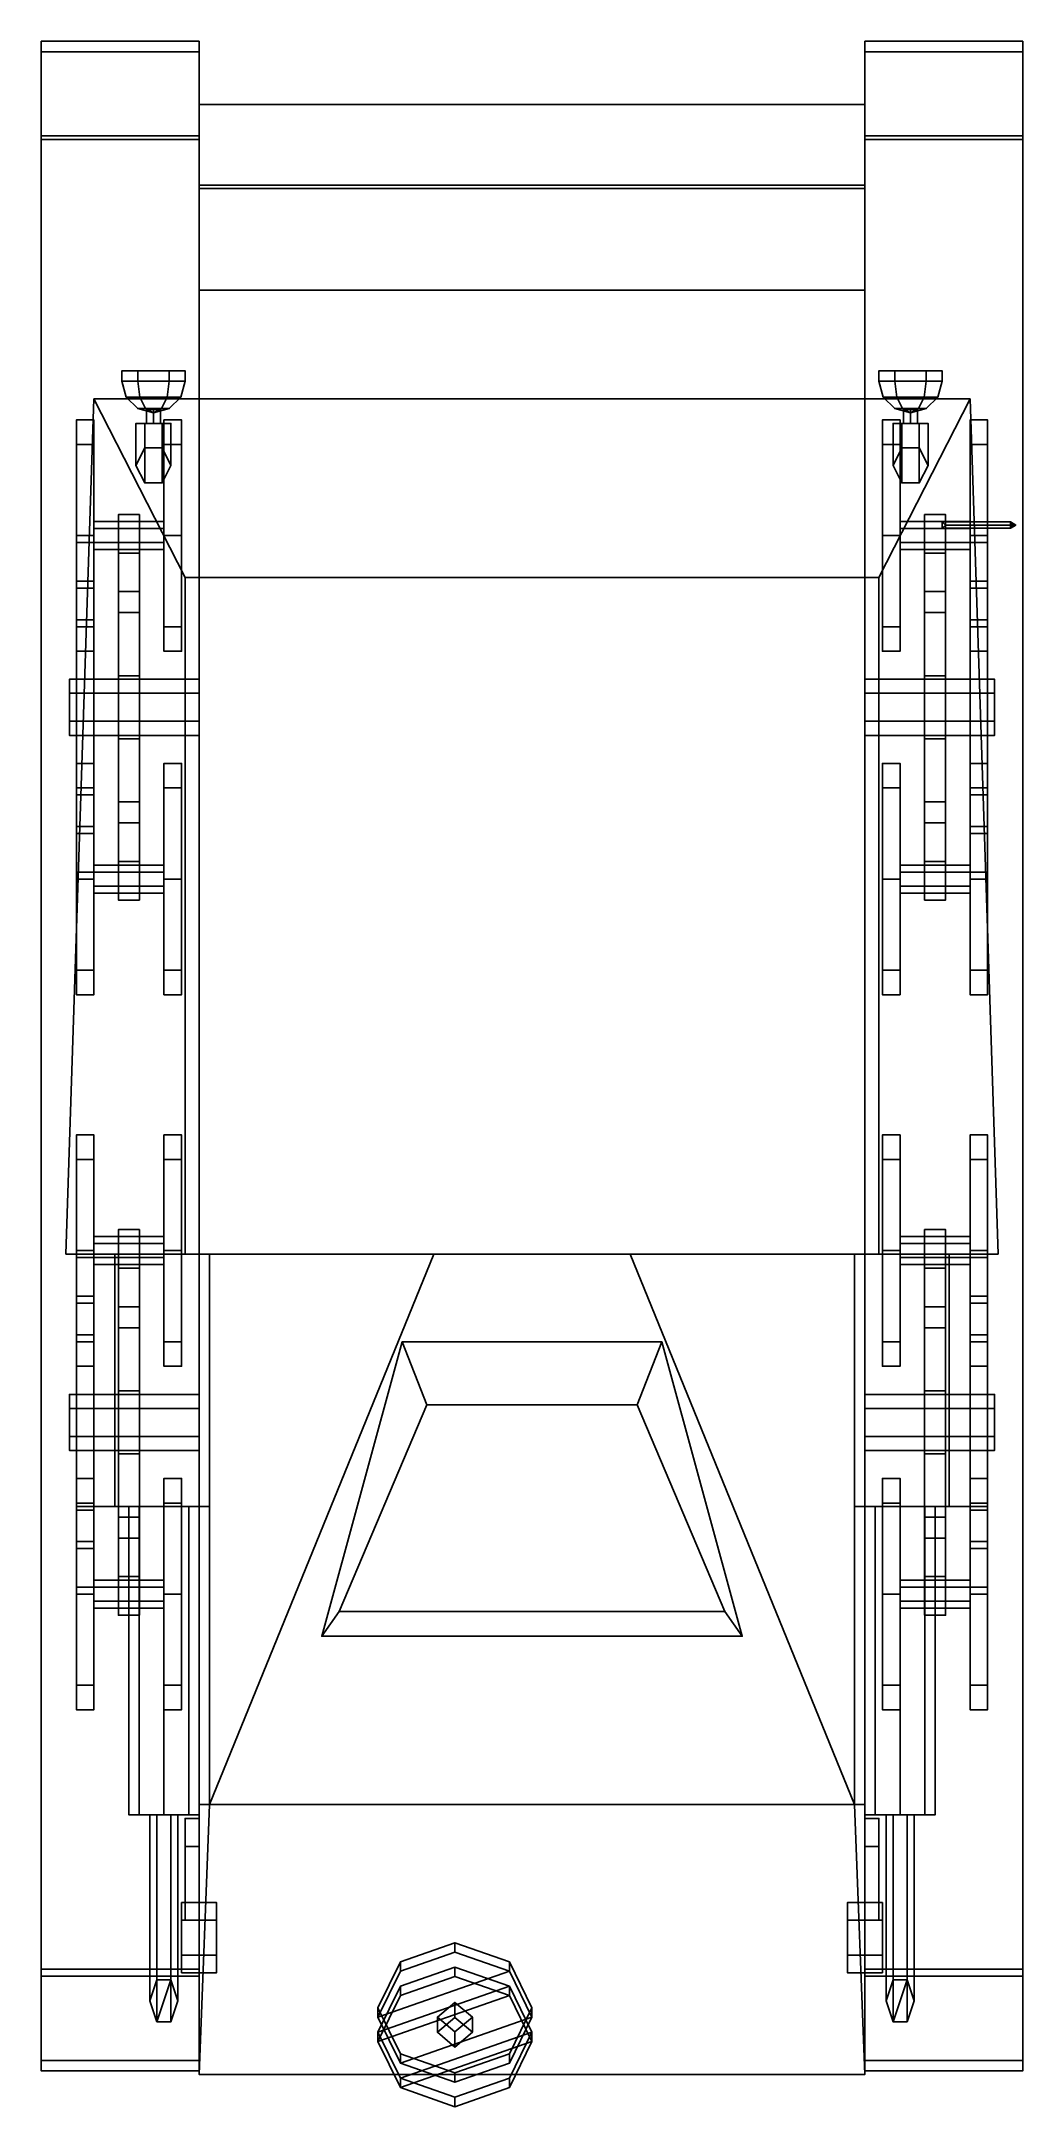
# Model space of a CAD drawing. Extents: x -1.4 to 1.4, y -3.02 to 2.87.
import ezdxf

# ---------------------------------------------------------------- set-up
doc = ezdxf.new("R2010")
doc.units = 0
doc.layers.get('0').update_dxf_attribs({"linetype": 'CONTINUOUS'})
for name, color, linetype in [('BOGEY', 5, 'CONTINUOUS'), ('MUDGUARDS', 6, 'CONTINUOUS'), ('WHEELS', 2, 'CONTINUOUS')]:
    doc.layers.add(name, color=color, linetype=linetype)

msp = doc.modelspace()

# ---------------------------------------------------------------- linework, layer by layer
for points in [[(-0.95, 2.46, 0.5), (-0.95, 2.16, 0.42), (-0.95, 2.45, 1.19), (-0.95, 2.69, 0.86)], [(-0.95, 2.69, 0.86), (-0.95, 2.45, 1.19), (0.95, 2.45, 1.19), (0.95, 2.69, 0.86)], [(0.95, 2.69, 0.86), (0.95, 2.46, 0.5), (-0.95, 2.46, 0.5), (-0.95, 2.69, 0.86)], [(0.95, 2.45, 1.19), (0.95, 2.16, 0.42), (0.95, 2.46, 0.5), (0.95, 2.69, 0.86)], [(0.95, 2.46, 0.5), (0.95, 2.16, 0.42), (-0.95, 2.16, 0.42), (-0.95, 2.46, 0.5)], [(-0.95, 2.16, 0.42), (-0.95, 1.85, 0.42), (-0.95, 1.85, 1.29), (-0.95, 2.45, 1.19)], [(-0.95, 2.45, 1.19), (-0.95, 1.85, 1.29), (0.95, 1.85, 1.29), (0.95, 2.45, 1.19)], [(0.95, 1.85, 1.29), (0.95, 1.85, 0.42), (0.95, 2.16, 0.42), (0.95, 2.45, 1.19)], [(0.95, 2.16, 0.42), (0.95, -2.16, 0.42), (-0.95, -2.16, 0.42), (-0.95, 2.16, 0.42)], [(-0.99, 1.93, 1.46), (-1.17, 1.93, 1.46), (-1.125, 1.93, 1.5379), (-1.035, 1.93, 1.5379)], [(-1.125, 1.93, 1.5379), (-1.17, 1.93, 1.46), (-1.17, 1.9, 1.46), (-1.125, 1.9, 1.5379)], [(-1.035, 1.93, 1.3821), (-1.125, 1.93, 1.3821), (-1.17, 1.93, 1.46), (-0.99, 1.93, 1.46)], [(-1.17, 1.93, 1.46), (-1.125, 1.93, 1.3821), (-1.125, 1.9, 1.3821), (-1.17, 1.9, 1.46)], [(-1.119, 1.855, 1.5275), (-1.125, 1.9, 1.5379), (-1.17, 1.9, 1.46), (-1.1579, 1.855, 1.46)], [(-1.1579, 1.855, 1.46), (-1.17, 1.9, 1.46), (-1.125, 1.9, 1.3821), (-1.119, 1.855, 1.3925)], [(-1.125, 1.93, 1.3821), (-1.035, 1.93, 1.3821), (-1.035, 1.9, 1.3821), (-1.125, 1.9, 1.3821)], [(-1.035, 1.93, 1.5379), (-1.125, 1.93, 1.5379), (-1.125, 1.9, 1.5379), (-1.035, 1.9, 1.5379)], [(-1.119, 1.855, 1.3925), (-1.125, 1.9, 1.3821), (-1.035, 1.9, 1.3821), (-1.041, 1.855, 1.3925)], [(-1.041, 1.855, 1.5275), (-1.035, 1.9, 1.5379), (-1.125, 1.9, 1.5379), (-1.119, 1.855, 1.5275)], [(-1.0021, 1.855, 1.46), (-0.99, 1.9, 1.46), (-1.035, 1.9, 1.5379), (-1.041, 1.855, 1.5275)], [(-1.041, 1.855, 1.3925), (-1.035, 1.9, 1.3821), (-0.99, 1.9, 1.46), (-1.0021, 1.855, 1.46)], [(-0.99, 1.93, 1.46), (-1.035, 1.93, 1.5379), (-1.035, 1.9, 1.5379), (-0.99, 1.9, 1.46)], [(-1.035, 1.93, 1.3821), (-0.99, 1.93, 1.46), (-0.99, 1.9, 1.46), (-1.035, 1.9, 1.3821)], [(1.035, 1.93, 1.5379), (0.99, 1.93, 1.46), (0.99, 1.9, 1.46), (1.035, 1.9, 1.5379)], [(0.99, 1.93, 1.46), (1.035, 1.93, 1.3821), (1.035, 1.9, 1.3821), (0.99, 1.9, 1.46)], [(1.17, 1.93, 1.46), (0.99, 1.93, 1.46), (1.035, 1.93, 1.5379), (1.125, 1.93, 1.5379)], [(1.125, 1.93, 1.3821), (1.035, 1.93, 1.3821), (0.99, 1.93, 1.46), (1.17, 1.93, 1.46)], [(1.0021, 1.855, 1.46), (0.99, 1.9, 1.46), (1.035, 1.9, 1.3821), (1.041, 1.855, 1.3925)], [(1.041, 1.855, 1.5275), (1.035, 1.9, 1.5379), (0.99, 1.9, 1.46), (1.0021, 1.855, 1.46)], [(1.125, 1.93, 1.5379), (1.035, 1.93, 1.5379), (1.035, 1.9, 1.5379), (1.125, 1.9, 1.5379)], [(1.035, 1.93, 1.3821), (1.125, 1.93, 1.3821), (1.125, 1.9, 1.3821), (1.035, 1.9, 1.3821)], [(1.041, 1.855, 1.3925), (1.035, 1.9, 1.3821), (1.125, 1.9, 1.3821), (1.119, 1.855, 1.3925)], [(1.119, 1.855, 1.5275), (1.125, 1.9, 1.5379), (1.035, 1.9, 1.5379), (1.041, 1.855, 1.5275)], [(1.119, 1.855, 1.3925), (1.125, 1.9, 1.3821), (1.17, 1.9, 1.46), (1.1579, 1.855, 1.46)], [(1.1579, 1.855, 1.46), (1.17, 1.9, 1.46), (1.125, 1.9, 1.5379), (1.119, 1.855, 1.5275)], [(1.17, 1.93, 1.46), (1.125, 1.93, 1.5379), (1.125, 1.9, 1.5379), (1.17, 1.9, 1.46)], [(1.125, 1.93, 1.3821), (1.17, 1.93, 1.46), (1.17, 1.9, 1.46), (1.125, 1.9, 1.3821)], [(-1.25, 1.85, 1.29), (-1.33, -0.59, 1.16), (-0.99, -0.59, 1.76), (-0.99, 1.34, 1.76)], [(0.99, 1.34, 1.76), (1.25, 1.85, 1.29), (-1.25, 1.85, 1.29), (-0.99, 1.34, 1.76)], [(-1.1025, 1.8221, 1.499), (-1.119, 1.855, 1.5275), (-1.1579, 1.855, 1.46), (-1.125, 1.8221, 1.46)], [(-1.125, 1.8221, 1.46), (-1.1579, 1.855, 1.46), (-1.119, 1.855, 1.3925), (-1.1025, 1.8221, 1.421)], [(-1.1025, 1.8221, 1.421), (-1.119, 1.855, 1.3925), (-1.041, 1.855, 1.3925), (-1.0575, 1.8221, 1.421)], [(-1.0575, 1.8221, 1.499), (-1.041, 1.855, 1.5275), (-1.119, 1.855, 1.5275), (-1.1025, 1.8221, 1.499)], [(-1.035, 1.8221, 1.46), (-1.0021, 1.855, 1.46), (-1.041, 1.855, 1.5275), (-1.0575, 1.8221, 1.499)], [(-1.0575, 1.8221, 1.421), (-1.041, 1.855, 1.3925), (-1.0021, 1.855, 1.46), (-1.035, 1.8221, 1.46)], [(-0.95, 1.85, 0.42), (-0.95, -0.59, 0.42), (-0.95, -0.59, 1.16), (-0.95, 1.85, 1.29)], [(0.95, -0.59, 1.16), (0.95, -0.59, 0.42), (0.95, 1.85, 0.42), (0.95, 1.85, 1.29)], [(0.99, -0.59, 1.76), (1.33, -0.59, 1.16), (1.25, 1.85, 1.29), (0.99, 1.34, 1.76)], [(1.035, 1.8221, 1.46), (1.0021, 1.855, 1.46), (1.041, 1.855, 1.3925), (1.0575, 1.8221, 1.421)], [(1.0575, 1.8221, 1.499), (1.041, 1.855, 1.5275), (1.0021, 1.855, 1.46), (1.035, 1.8221, 1.46)], [(1.0575, 1.8221, 1.421), (1.041, 1.855, 1.3925), (1.119, 1.855, 1.3925), (1.1025, 1.8221, 1.421)], [(1.1025, 1.8221, 1.499), (1.119, 1.855, 1.5275), (1.041, 1.855, 1.5275), (1.0575, 1.8221, 1.499)], [(1.1025, 1.8221, 1.421), (1.119, 1.855, 1.3925), (1.1579, 1.855, 1.46), (1.125, 1.8221, 1.46)], [(1.125, 1.8221, 1.46), (1.1579, 1.855, 1.46), (1.119, 1.855, 1.5275), (1.1025, 1.8221, 1.499)], [(-1.03, 1.78, 1.46), (-1.13, 1.78, 1.46), (-1.105, 1.78, 1.5033), (-1.055, 1.78, 1.5033)], [(-1.105, 1.78, 1.5033), (-1.13, 1.78, 1.46), (-1.13, 1.66, 1.46), (-1.105, 1.61, 1.5033)], [(-1.055, 1.78, 1.4167), (-1.105, 1.78, 1.4167), (-1.13, 1.78, 1.46), (-1.03, 1.78, 1.46)], [(-1.13, 1.78, 1.46), (-1.105, 1.78, 1.4167), (-1.105, 1.71, 1.4167), (-1.13, 1.66, 1.46)], [(-1.08, 1.81, 1.46), (-1.1025, 1.8221, 1.499), (-1.125, 1.8221, 1.46), (-1.08, 1.81, 1.46)], [(-1.08, 1.81, 1.46), (-1.125, 1.8221, 1.46), (-1.1025, 1.8221, 1.421), (-1.08, 1.81, 1.46)], [(-1.105, 1.78, 1.4167), (-1.055, 1.78, 1.4167), (-1.055, 1.71, 1.4167), (-1.105, 1.71, 1.4167)], [(-1.055, 1.78, 1.5033), (-1.105, 1.78, 1.5033), (-1.105, 1.61, 1.5033), (-1.055, 1.61, 1.5033)], [(-1.08, 1.81, 1.46), (-1.0575, 1.8221, 1.499), (-1.1025, 1.8221, 1.499), (-1.08, 1.81, 1.46)], [(-1.08, 1.81, 1.46), (-1.1025, 1.8221, 1.421), (-1.0575, 1.8221, 1.421), (-1.08, 1.81, 1.46)], [(-1.1, 1.82, 1.46), (-1.08, 1.82, 1.44), (-1.08, 1.78, 1.44), (-1.1, 1.78, 1.46)], [(-1.08, 1.82, 1.48), (-1.1, 1.82, 1.46), (-1.1, 1.78, 1.46), (-1.08, 1.78, 1.48)], [(-1.08, 1.81, 1.46), (-1.035, 1.8221, 1.46), (-1.0575, 1.8221, 1.499), (-1.08, 1.81, 1.46)], [(-1.08, 1.81, 1.46), (-1.0575, 1.8221, 1.421), (-1.035, 1.8221, 1.46), (-1.08, 1.81, 1.46)], [(-1.08, 1.82, 1.44), (-1.06, 1.82, 1.46), (-1.06, 1.78, 1.46), (-1.08, 1.78, 1.44)], [(-1.06, 1.82, 1.46), (-1.08, 1.82, 1.48), (-1.08, 1.78, 1.48), (-1.06, 1.78, 1.46)], [(-1.03, 1.78, 1.46), (-1.055, 1.78, 1.5033), (-1.055, 1.61, 1.5033), (-1.03, 1.66, 1.46)], [(-1.055, 1.78, 1.4167), (-1.03, 1.78, 1.46), (-1.03, 1.66, 1.46), (-1.055, 1.71, 1.4167)], [(1.055, 1.78, 1.5033), (1.03, 1.78, 1.46), (1.03, 1.66, 1.46), (1.055, 1.61, 1.5033)], [(1.03, 1.78, 1.46), (1.055, 1.78, 1.4167), (1.055, 1.71, 1.4167), (1.03, 1.66, 1.46)], [(1.13, 1.78, 1.46), (1.03, 1.78, 1.46), (1.055, 1.78, 1.5033), (1.105, 1.78, 1.5033)], [(1.105, 1.78, 1.4167), (1.055, 1.78, 1.4167), (1.03, 1.78, 1.46), (1.13, 1.78, 1.46)], [(1.08, 1.81, 1.46), (1.035, 1.8221, 1.46), (1.0575, 1.8221, 1.421), (1.08, 1.81, 1.46)], [(1.08, 1.81, 1.46), (1.0575, 1.8221, 1.499), (1.035, 1.8221, 1.46), (1.08, 1.81, 1.46)], [(1.105, 1.78, 1.5033), (1.055, 1.78, 1.5033), (1.055, 1.61, 1.5033), (1.105, 1.61, 1.5033)], [(1.055, 1.78, 1.4167), (1.105, 1.78, 1.4167), (1.105, 1.71, 1.4167), (1.055, 1.71, 1.4167)], [(1.08, 1.81, 1.46), (1.0575, 1.8221, 1.421), (1.1025, 1.8221, 1.421), (1.08, 1.81, 1.46)], [(1.08, 1.81, 1.46), (1.1025, 1.8221, 1.499), (1.0575, 1.8221, 1.499), (1.08, 1.81, 1.46)], [(1.08, 1.82, 1.48), (1.06, 1.82, 1.46), (1.06, 1.78, 1.46), (1.08, 1.78, 1.48)], [(1.06, 1.82, 1.46), (1.08, 1.82, 1.44), (1.08, 1.78, 1.44), (1.06, 1.78, 1.46)], [(1.08, 1.81, 1.46), (1.1025, 1.8221, 1.421), (1.125, 1.8221, 1.46), (1.08, 1.81, 1.46)], [(1.08, 1.81, 1.46), (1.125, 1.8221, 1.46), (1.1025, 1.8221, 1.499), (1.08, 1.81, 1.46)], [(1.1, 1.82, 1.46), (1.08, 1.82, 1.48), (1.08, 1.78, 1.48), (1.1, 1.78, 1.46)], [(1.08, 1.82, 1.44), (1.1, 1.82, 1.46), (1.1, 1.78, 1.46), (1.08, 1.78, 1.44)], [(1.13, 1.78, 1.46), (1.105, 1.78, 1.5033), (1.105, 1.61, 1.5033), (1.13, 1.66, 1.46)], [(1.105, 1.78, 1.4167), (1.13, 1.78, 1.46), (1.13, 1.66, 1.46), (1.105, 1.71, 1.4167)], [(1.18, 1.49, 1.42), (1.17, 1.4987, 1.43), (1.365, 1.4987, 1.46), (1.38, 1.49, 1.46)], [(1.17, 1.4987, 1.43), (1.17, 1.4813, 1.43), (1.365, 1.4813, 1.46), (1.365, 1.4987, 1.46)], [(1.17, 1.4813, 1.43), (1.18, 1.49, 1.42), (1.38, 1.49, 1.46), (1.365, 1.4813, 1.46)], [(1.38, 1.49, 1.46), (1.365, 1.4987, 1.46), (1.37, 1.49, 3.28)], [(1.365, 1.4987, 1.46), (1.365, 1.4813, 1.46), (1.37, 1.49, 3.28)], [(1.365, 1.4813, 1.46), (1.38, 1.49, 1.46), (1.37, 1.49, 3.28)], [(-0.99, 1.34, 1.76), (-0.99, -0.59, 1.76), (0.99, -0.59, 1.76), (0.99, 1.34, 1.76)], [(-0.99, -0.59, 1.76), (-1.33, -0.59, 1.16), (1.33, -0.59, 1.16), (0.99, -0.59, 1.76)], [(-1.3, -0.59, 1.16), (-1.3, -1.31, 1.12), (-1.19, -1.31, 1.4), (-1.19, -0.59, 1.4)], [(-1.19, -0.59, 1.4), (-1.19, -1.31, 1.4), (-0.92, -1.31, 1.4), (-0.92, -0.59, 1.4)], [(-0.95, -0.59, 0.42), (-0.95, -2.16, 0.42), (-0.95, -2.93, 0.98), (-0.95, -0.59, 1.16)], [(-0.95, -0.59, 1.16), (-0.95, -2.93, 0.98), (-0.92, -2.16, 1.47), (-0.92, -0.59, 1.47)], [(-0.92, -0.59, 1.47), (-0.92, -2.16, 1.47), (-0.28, -0.59, 1.72)], [(-0.28, -0.59, 1.72), (-0.92, -2.16, 1.47), (0.92, -2.16, 1.47), (0.28, -0.59, 1.72)], [(0.28, -0.59, 1.72), (0.92, -2.16, 1.47), (0.92, -0.59, 1.47), (0.28, -0.59, 1.72)], [(0.92, -2.16, 1.47), (0.95, -2.93, 0.98), (0.95, -0.59, 1.16), (0.92, -0.59, 1.47)], [(0.92, -0.59, 1.4), (0.92, -1.31, 1.4), (1.19, -1.31, 1.4), (1.19, -0.59, 1.4)], [(0.95, -2.93, 0.98), (0.95, -2.16, 0.42), (0.95, -0.59, 0.42), (0.95, -0.59, 1.16)], [(1.19, -1.31, 1.4), (1.3, -1.31, 1.12), (1.3, -0.59, 1.16), (1.19, -0.59, 1.4)], [(-0.37, -0.84, 1.68), (-0.6, -1.68, 1.54), (-0.55, -1.61, 1.63), (-0.3, -1.02, 1.7)], [(0.3, -1.02, 1.7), (0.37, -0.84, 1.68), (-0.37, -0.84, 1.68), (-0.3, -1.02, 1.7)], [(0.55, -1.61, 1.63), (0.6, -1.68, 1.54), (0.37, -0.84, 1.68), (0.3, -1.02, 1.7)], [(-0.3, -1.02, 1.7), (-0.55, -1.61, 1.63), (0.55, -1.61, 1.63), (0.3, -1.02, 1.7)], [(-1.19, -1.31, 1.4), (-1.3, -1.31, 1.12), (-0.95, -1.31, 1.12), (-0.92, -1.31, 1.4)], [(-1.1207, -1.31, 1.2907), (-1.15, -1.31, 1.22), (-1.15, -2.19, 1.22), (-1.1207, -2.19, 1.2907)], [(-1.15, -1.31, 1.22), (-1.1207, -1.31, 1.1493), (-1.1207, -2.19, 1.1493), (-1.15, -2.19, 1.22)], [(-1.1207, -1.31, 1.1493), (-1.05, -1.31, 1.12), (-1.05, -2.19, 1.12), (-1.1207, -2.19, 1.1493)], [(-1.05, -1.31, 1.32), (-1.1207, -1.31, 1.2907), (-1.1207, -2.19, 1.2907), (-1.05, -2.19, 1.32)], [(-1.05, -1.31, 1.12), (-0.9793, -1.31, 1.1493), (-0.9793, -2.19, 1.1493), (-1.05, -2.19, 1.12)], [(-0.9793, -1.31, 1.2907), (-1.05, -1.31, 1.32), (-1.05, -2.19, 1.32), (-0.9793, -2.19, 1.2907)], [(-0.95, -1.31, 1.22), (-0.9793, -1.31, 1.2907), (-0.9793, -2.19, 1.2907), (-0.95, -2.19, 1.22)], [(-0.9793, -1.31, 1.1493), (-0.95, -1.31, 1.22), (-0.95, -2.19, 1.22), (-0.9793, -2.19, 1.1493)], [(0.92, -1.31, 1.4), (0.95, -1.31, 1.12), (1.3, -1.31, 1.12), (1.19, -1.31, 1.4)], [(0.9793, -1.31, 1.2907), (0.95, -1.31, 1.22), (0.95, -2.19, 1.22), (0.9793, -2.19, 1.2907)], [(0.95, -1.31, 1.22), (0.9793, -1.31, 1.1493), (0.9793, -2.19, 1.1493), (0.95, -2.19, 1.22)], [(1.05, -1.31, 1.32), (0.9793, -1.31, 1.2907), (0.9793, -2.19, 1.2907), (1.05, -2.19, 1.32)], [(0.9793, -1.31, 1.1493), (1.05, -1.31, 1.12), (1.05, -2.19, 1.12), (0.9793, -2.19, 1.1493)], [(1.1207, -1.31, 1.2907), (1.05, -1.31, 1.32), (1.05, -2.19, 1.32), (1.1207, -2.19, 1.2907)], [(1.05, -1.31, 1.12), (1.1207, -1.31, 1.1493), (1.1207, -2.19, 1.1493), (1.05, -2.19, 1.12)], [(1.15, -1.31, 1.22), (1.1207, -1.31, 1.2907), (1.1207, -2.19, 1.2907), (1.15, -2.19, 1.22)], [(1.1207, -1.31, 1.1493), (1.15, -1.31, 1.22), (1.15, -2.19, 1.22), (1.1207, -2.19, 1.1493)], [(-0.55, -1.61, 1.63), (-0.6, -1.68, 1.54), (0.6, -1.68, 1.54), (0.55, -1.61, 1.63)], [(-0.95, -2.93, 0.98), (-0.95, -2.16, 0.42), (0.95, -2.16, 0.42), (0.95, -2.93, 0.98)], [(-0.92, -2.16, 1.47), (-0.95, -2.93, 0.98), (0.95, -2.93, 0.98), (0.92, -2.16, 1.47)], [(-0.95, -2.19, 1.22), (-1.1207, -2.19, 1.2907), (-1.15, -2.19, 1.22), (-0.9793, -2.19, 1.1493)], [(-0.9793, -2.19, 1.1493), (-1.15, -2.19, 1.22), (-1.1207, -2.19, 1.1493), (-1.05, -2.19, 1.12)], [(-0.9793, -2.19, 1.2907), (-1.05, -2.19, 1.32), (-1.1207, -2.19, 1.2907), (-0.95, -2.19, 1.22)], [(-1.07, -2.19, 1.2546), (-1.09, -2.19, 1.22), (-1.09, -2.72, 1.22), (-1.07, -2.78, 1.2546)], [(-1.09, -2.19, 1.22), (-1.07, -2.19, 1.1854), (-1.07, -2.66, 1.1854), (-1.09, -2.72, 1.22)], [(-1.07, -2.19, 1.1854), (-1.03, -2.19, 1.1854), (-1.03, -2.66, 1.1854), (-1.07, -2.66, 1.1854)], [(-1.03, -2.19, 1.2546), (-1.07, -2.19, 1.2546), (-1.07, -2.78, 1.2546), (-1.03, -2.78, 1.2546)], [(-1.01, -2.19, 1.22), (-1.03, -2.19, 1.2546), (-1.03, -2.78, 1.2546), (-1.01, -2.72, 1.22)], [(-1.03, -2.19, 1.1854), (-1.01, -2.19, 1.22), (-1.01, -2.72, 1.22), (-1.03, -2.66, 1.1854)], [(-0.99, -2.2, 0.6), (-0.99, -2.44, 0.59), (-0.99, -2.49, 0.6766), (-0.99, -2.28, 0.77)], [(-0.95, -2.28, 0.77), (-0.95, -2.2, 0.6), (-0.99, -2.2, 0.6), (-0.99, -2.28, 0.77)], [(-0.95, -2.2, 0.6), (-0.95, -2.44, 0.59), (-0.99, -2.44, 0.59), (-0.99, -2.2, 0.6)], [(-0.95, -2.49, 0.6766), (-0.95, -2.44, 0.59), (-0.95, -2.2, 0.6), (-0.95, -2.28, 0.77)], [(1.15, -2.19, 1.22), (0.9793, -2.19, 1.2907), (0.95, -2.19, 1.22), (1.1207, -2.19, 1.1493)], [(1.1207, -2.19, 1.1493), (0.95, -2.19, 1.22), (0.9793, -2.19, 1.1493), (1.05, -2.19, 1.12)], [(0.95, -2.2, 0.6), (0.95, -2.44, 0.59), (0.95, -2.49, 0.6766), (0.95, -2.28, 0.77)], [(0.99, -2.28, 0.77), (0.99, -2.2, 0.6), (0.95, -2.2, 0.6), (0.95, -2.28, 0.77)], [(0.99, -2.2, 0.6), (0.99, -2.44, 0.59), (0.95, -2.44, 0.59), (0.95, -2.2, 0.6)], [(1.1207, -2.19, 1.2907), (1.05, -2.19, 1.32), (0.9793, -2.19, 1.2907), (1.15, -2.19, 1.22)], [(0.99, -2.49, 0.6766), (0.99, -2.44, 0.59), (0.99, -2.2, 0.6), (0.99, -2.28, 0.77)], [(1.03, -2.19, 1.2546), (1.01, -2.19, 1.22), (1.01, -2.72, 1.22), (1.03, -2.78, 1.2546)], [(1.01, -2.19, 1.22), (1.03, -2.19, 1.1854), (1.03, -2.66, 1.1854), (1.01, -2.72, 1.22)], [(1.07, -2.19, 1.2546), (1.03, -2.19, 1.2546), (1.03, -2.78, 1.2546), (1.07, -2.78, 1.2546)], [(1.03, -2.19, 1.1854), (1.07, -2.19, 1.1854), (1.07, -2.66, 1.1854), (1.03, -2.66, 1.1854)], [(1.09, -2.19, 1.22), (1.07, -2.19, 1.2546), (1.07, -2.78, 1.2546), (1.09, -2.72, 1.22)], [(1.07, -2.19, 1.1854), (1.09, -2.19, 1.22), (1.09, -2.72, 1.22), (1.07, -2.66, 1.1854)], [(-0.99, -2.28, 0.77), (-0.99, -2.49, 0.6766), (-0.95, -2.49, 0.6766), (-0.95, -2.28, 0.77)], [(0.95, -2.28, 0.77), (0.95, -2.49, 0.6766), (0.99, -2.49, 0.6766), (0.99, -2.28, 0.77)], [(-0.9, -2.49, 0.6766), (-0.9, -2.44, 0.59), (-1, -2.44, 0.59), (-1, -2.49, 0.6766)], [(-0.9, -2.44, 0.59), (-0.9, -2.49, 0.5034), (-1, -2.49, 0.5034), (-1, -2.44, 0.59)], [(-0.9, -2.64, 0.59), (-0.9, -2.44, 0.59), (-0.9, -2.49, 0.6766), (-0.9, -2.59, 0.6766)], [(-0.9, -2.59, 0.5034), (-0.9, -2.49, 0.5034), (-0.9, -2.44, 0.59), (-0.9, -2.64, 0.59)], [(0.9, -2.49, 0.5034), (0.9, -2.59, 0.5034), (0.9, -2.64, 0.59), (0.9, -2.44, 0.59)], [(0.9, -2.49, 0.5034), (0.9, -2.44, 0.59), (1, -2.44, 0.59), (1, -2.49, 0.5034)], [(0.9, -2.44, 0.59), (0.9, -2.64, 0.59), (0.9, -2.59, 0.6766), (0.9, -2.49, 0.6766)], [(0.9, -2.44, 0.59), (0.9, -2.49, 0.6766), (1, -2.49, 0.6766), (1, -2.44, 0.59)], [(-0.9, -2.59, 0.6766), (-0.9, -2.49, 0.6766), (-1, -2.49, 0.6766), (-1, -2.59, 0.6766)], [(-0.9, -2.49, 0.5034), (-0.9, -2.59, 0.5034), (-1, -2.59, 0.5034), (-1, -2.49, 0.5034)], [(0.9, -2.59, 0.5034), (0.9, -2.49, 0.5034), (1, -2.49, 0.5034), (1, -2.59, 0.5034)], [(0.9, -2.49, 0.6766), (0.9, -2.59, 0.6766), (1, -2.59, 0.6766), (1, -2.49, 0.6766)], [(-0.9, -2.64, 0.59), (-0.9, -2.59, 0.6766), (-1, -2.59, 0.6766), (-1, -2.64, 0.59)], [(-0.9, -2.59, 0.5034), (-0.9, -2.64, 0.59), (-1, -2.64, 0.59), (-1, -2.59, 0.5034)], [(0.9, -2.64, 0.59), (0.9, -2.59, 0.5034), (1, -2.59, 0.5034), (1, -2.64, 0.59)], [(0.9, -2.59, 0.6766), (0.9, -2.64, 0.59), (1, -2.64, 0.59), (1, -2.59, 0.6766)], [(-1.03, -2.66, 1.1854), (-1.07, -2.78, 1.2546), (-1.09, -2.72, 1.22), (-1.07, -2.66, 1.1854)], [(-1.01, -2.72, 1.22), (-1.03, -2.78, 1.2546), (-1.07, -2.78, 1.2546), (-1.03, -2.66, 1.1854)], [(1.07, -2.66, 1.1854), (1.03, -2.78, 1.2546), (1.01, -2.72, 1.22), (1.03, -2.66, 1.1854)], [(1.09, -2.72, 1.22), (1.07, -2.78, 1.2546), (1.03, -2.78, 1.2546), (1.07, -2.66, 1.1854)]]:
    msp.add_3dface(points)
at = {"layer": 'BOGEY'}
for points in [[(-1.25, 1.72, 0.32), (-1.25, 1.79, 0.27), (-1.3, 1.79, 0.27), (-1.3, 1.72, 0.32)], [(-1.3, 1.72, 0.17), (-1.3, 1.79, 0.22), (-1.25, 1.79, 0.22), (-1.25, 1.72, 0.17)], [(-1.25, 1.79, 0.27), (-1.25, 1.79, 0.22), (-1.3, 1.79, 0.22), (-1.3, 1.79, 0.27)], [(-1.3, 1.79, 0.27), (-1.3, 1.79, 0.22), (-1.3, 1.72, 0.17), (-1.3, 1.72, 0.32)], [(-1.25, 1.72, 0.17), (-1.25, 1.79, 0.22), (-1.25, 1.79, 0.27), (-1.25, 1.72, 0.32)], [(-1.05, 1.79, 0.27), (-1.05, 1.79, 0.22), (-1.05, 1.72, 0.17), (-1.05, 1.72, 0.32)], [(-1, 1.72, 0.32), (-1, 1.79, 0.27), (-1.05, 1.79, 0.27), (-1.05, 1.72, 0.32)], [(-1, 1.79, 0.27), (-1, 1.79, 0.22), (-1.05, 1.79, 0.22), (-1.05, 1.79, 0.27)], [(-1.05, 1.72, 0.17), (-1.05, 1.79, 0.22), (-1, 1.79, 0.22), (-1, 1.72, 0.17)], [(-1, 1.72, 0.17), (-1, 1.79, 0.22), (-1, 1.79, 0.27), (-1, 1.72, 0.32)], [(1.05, 1.72, 0.32), (1.05, 1.79, 0.27), (1, 1.79, 0.27), (1, 1.72, 0.32)], [(1, 1.79, 0.27), (1, 1.79, 0.22), (1, 1.72, 0.17), (1, 1.72, 0.32)], [(1, 1.72, 0.17), (1, 1.79, 0.22), (1.05, 1.79, 0.22), (1.05, 1.72, 0.17)], [(1.05, 1.79, 0.27), (1.05, 1.79, 0.22), (1, 1.79, 0.22), (1, 1.79, 0.27)], [(1.05, 1.72, 0.17), (1.05, 1.79, 0.22), (1.05, 1.79, 0.27), (1.05, 1.72, 0.32)], [(1.25, 1.79, 0.27), (1.25, 1.79, 0.22), (1.25, 1.72, 0.17), (1.25, 1.72, 0.32)], [(1.3, 1.72, 0.32), (1.3, 1.79, 0.27), (1.25, 1.79, 0.27), (1.25, 1.72, 0.32)], [(1.3, 1.79, 0.27), (1.3, 1.79, 0.22), (1.25, 1.79, 0.22), (1.25, 1.79, 0.27)], [(1.25, 1.72, 0.17), (1.25, 1.79, 0.22), (1.3, 1.79, 0.22), (1.3, 1.72, 0.17)], [(1.3, 1.72, 0.17), (1.3, 1.79, 0.22), (1.3, 1.79, 0.27), (1.3, 1.72, 0.32)], [(-1.3, 1.72, 0.32), (-1.3, 1.2, 0.32), (-1.3, 1.2, 0.32), (-1.3, 1.46, 0.42)], [(-1.25, 1.46, 0.42), (-1.25, 1.72, 0.32), (-1.3, 1.72, 0.32), (-1.3, 1.46, 0.42)], [(-1.3, 1.2, 0.17), (-1.3, 1.72, 0.17), (-1.25, 1.72, 0.17), (-1.25, 1.2, 0.17)], [(-1.3, 1.72, 0.32), (-1.3, 1.72, 0.17), (-1.3, 1.2, 0.17), (-1.3, 1.2, 0.32)], [(-1.25, 1.2, 0.32), (-1.25, 1.2, 0.32), (-1.25, 1.72, 0.32), (-1.25, 1.46, 0.42)], [(-1.25, 1.2, 0.17), (-1.25, 1.72, 0.17), (-1.25, 1.72, 0.32), (-1.25, 1.2, 0.32)], [(-1.05, 1.72, 0.32), (-1.05, 1.2, 0.32), (-1.05, 1.2, 0.32), (-1.05, 1.46, 0.42)], [(-1, 1.46, 0.42), (-1, 1.72, 0.32), (-1.05, 1.72, 0.32), (-1.05, 1.46, 0.42)], [(-1.05, 1.72, 0.32), (-1.05, 1.72, 0.17), (-1.05, 1.2, 0.17), (-1.05, 1.2, 0.32)], [(-1.05, 1.2, 0.17), (-1.05, 1.72, 0.17), (-1, 1.72, 0.17), (-1, 1.2, 0.17)], [(-1, 1.2, 0.32), (-1, 1.2, 0.32), (-1, 1.72, 0.32), (-1, 1.46, 0.42)], [(-1, 1.2, 0.17), (-1, 1.72, 0.17), (-1, 1.72, 0.32), (-1, 1.2, 0.32)], [(1.05, 1.46, 0.42), (1.05, 1.72, 0.32), (1, 1.72, 0.32), (1, 1.46, 0.42)], [(1, 1.72, 0.32), (1, 1.72, 0.32), (1, 1.2, 0.32), (1, 1.46, 0.42)], [(1, 1.72, 0.17), (1, 1.2, 0.17), (1, 1.2, 0.32), (1, 1.72, 0.32)], [(1.05, 1.72, 0.17), (1.05, 1.2, 0.17), (1, 1.2, 0.17), (1, 1.72, 0.17)], [(1.05, 1.2, 0.32), (1.05, 1.72, 0.32), (1.05, 1.72, 0.32), (1.05, 1.46, 0.42)], [(1.05, 1.2, 0.32), (1.05, 1.2, 0.17), (1.05, 1.72, 0.17), (1.05, 1.72, 0.32)], [(1.3, 1.46, 0.42), (1.3, 1.72, 0.32), (1.25, 1.72, 0.32), (1.25, 1.46, 0.42)], [(1.25, 1.72, 0.32), (1.25, 1.72, 0.32), (1.25, 1.2, 0.32), (1.25, 1.46, 0.42)], [(1.25, 1.72, 0.17), (1.25, 1.2, 0.17), (1.25, 1.2, 0.32), (1.25, 1.72, 0.32)], [(1.3, 1.72, 0.17), (1.3, 1.2, 0.17), (1.25, 1.2, 0.17), (1.25, 1.72, 0.17)], [(1.3, 1.2, 0.32), (1.3, 1.72, 0.32), (1.3, 1.72, 0.32), (1.3, 1.46, 0.42)], [(1.3, 1.2, 0.32), (1.3, 1.2, 0.17), (1.3, 1.72, 0.17), (1.3, 1.72, 0.32)], [(-1.05, 1.48, 0.3846), (-1.05, 1.5, 0.35), (-1.25, 1.5, 0.35), (-1.25, 1.48, 0.3846)], [(-1.05, 1.5, 0.35), (-1.05, 1.48, 0.3154), (-1.25, 1.48, 0.3154), (-1.25, 1.5, 0.35)], [(-1.05, 1.44, 0.3846), (-1.05, 1.48, 0.3846), (-1.25, 1.48, 0.3846), (-1.25, 1.44, 0.3846)], [(-1.05, 1.48, 0.3154), (-1.05, 1.44, 0.3154), (-1.25, 1.44, 0.3154), (-1.25, 1.48, 0.3154)], [(-1.18, 1.52, 0.61), (-1.18, 0.42, 0.61), (-1.18, 0.64, 0.71), (-1.18, 1.3, 0.71)], [(-1.12, 1.3, 0.71), (-1.12, 1.52, 0.61), (-1.18, 1.52, 0.61), (-1.18, 1.3, 0.71)], [(-1.18, 1.52, 0.38), (-1.18, 1.41, 0.38), (-1.18, 1.41, 0.61), (-1.18, 1.52, 0.61)], [(-1.12, 1.52, 0.61), (-1.12, 1.52, 0.38), (-1.18, 1.52, 0.38), (-1.18, 1.52, 0.61)], [(-1.12, 0.64, 0.71), (-1.12, 0.42, 0.61), (-1.12, 1.52, 0.61), (-1.12, 1.3, 0.71)], [(-1.12, 1.41, 0.61), (-1.12, 1.41, 0.38), (-1.12, 1.52, 0.38), (-1.12, 1.52, 0.61)], [(1.25, 1.48, 0.3846), (1.25, 1.5, 0.35), (1.05, 1.5, 0.35), (1.05, 1.48, 0.3846)], [(1.25, 1.5, 0.35), (1.25, 1.48, 0.3154), (1.05, 1.48, 0.3154), (1.05, 1.5, 0.35)], [(1.25, 1.44, 0.3846), (1.25, 1.48, 0.3846), (1.05, 1.48, 0.3846), (1.05, 1.44, 0.3846)], [(1.25, 1.48, 0.3154), (1.25, 1.44, 0.3154), (1.05, 1.44, 0.3154), (1.05, 1.48, 0.3154)], [(1.18, 1.52, 0.61), (1.18, 1.52, 0.38), (1.12, 1.52, 0.38), (1.12, 1.52, 0.61)], [(1.12, 1.52, 0.61), (1.12, 1.52, 0.38), (1.12, 1.41, 0.38), (1.12, 1.41, 0.61)], [(1.18, 1.3, 0.71), (1.18, 1.52, 0.61), (1.12, 1.52, 0.61), (1.12, 1.3, 0.71)], [(1.12, 1.3, 0.71), (1.12, 1.52, 0.61), (1.12, 0.42, 0.61), (1.12, 0.64, 0.71)], [(1.18, 1.41, 0.38), (1.18, 1.52, 0.38), (1.18, 1.52, 0.61), (1.18, 1.41, 0.61)], [(1.18, 0.42, 0.61), (1.18, 1.52, 0.61), (1.18, 1.3, 0.71), (1.18, 0.64, 0.71)], [(-1.3, 1.46, 0.42), (-1.3, 1.2, 0.32), (-1.25, 1.2, 0.32), (-1.25, 1.46, 0.42)], [(-1.25, 1.33, 0.51), (-1.25, 1.44, 0.41), (-1.3, 1.44, 0.41), (-1.3, 1.33, 0.51)], [(-1.3, 1.44, 0.41), (-1.3, 1.31, 0.36), (-1.3, 1.22, 0.41), (-1.3, 1.33, 0.51)], [(-1.25, 1.22, 0.41), (-1.25, 1.31, 0.36), (-1.25, 1.44, 0.41), (-1.25, 1.33, 0.51)], [(-1.05, 1.42, 0.35), (-1.05, 1.44, 0.3846), (-1.25, 1.44, 0.3846), (-1.25, 1.42, 0.35)], [(-1.05, 1.44, 0.3154), (-1.05, 1.42, 0.35), (-1.25, 1.42, 0.35), (-1.25, 1.44, 0.3154)], [(-1.05, 1.46, 0.42), (-1.05, 1.2, 0.32), (-1, 1.2, 0.32), (-1, 1.46, 0.42)], [(1, 1.46, 0.42), (1, 1.2, 0.32), (1.05, 1.2, 0.32), (1.05, 1.46, 0.42)], [(1.25, 1.42, 0.35), (1.25, 1.44, 0.3846), (1.05, 1.44, 0.3846), (1.05, 1.42, 0.35)], [(1.25, 1.44, 0.3154), (1.25, 1.42, 0.35), (1.05, 1.42, 0.35), (1.05, 1.44, 0.3154)], [(1.25, 1.46, 0.42), (1.25, 1.2, 0.32), (1.3, 1.2, 0.32), (1.3, 1.46, 0.42)], [(1.25, 1.44, 0.41), (1.25, 1.31, 0.36), (1.25, 1.22, 0.41), (1.25, 1.33, 0.51)], [(1.3, 1.33, 0.51), (1.3, 1.44, 0.41), (1.25, 1.44, 0.41), (1.25, 1.33, 0.51)], [(1.3, 1.22, 0.41), (1.3, 1.31, 0.36), (1.3, 1.44, 0.41), (1.3, 1.33, 0.51)], [(-1.12, 1.41, 0.61), (-1.12, 0.53, 0.61), (-1.18, 0.53, 0.61), (-1.18, 1.41, 0.61)], [(-1.18, 1.41, 0.61), (-1.18, 1.41, 0.38), (-1.12, 1.41, 0.38), (-1.12, 1.41, 0.61)], [(1.12, 1.41, 0.61), (1.12, 1.41, 0.38), (1.18, 1.41, 0.38), (1.18, 1.41, 0.61)], [(1.12, 0.53, 0.61), (1.12, 1.41, 0.61), (1.18, 1.41, 0.61), (1.18, 0.53, 0.61)], [(-1.3, 1.33, 0.51), (-1.3, 1.22, 0.41), (-1.3, 1.22, 0.41), (-1.3, 1.22, 0.55)], [(-1.25, 1.22, 0.55), (-1.25, 1.33, 0.51), (-1.3, 1.33, 0.51), (-1.3, 1.22, 0.55)], [(-1.3, 1.22, 0.41), (-1.3, 1.31, 0.36), (-1.25, 1.31, 0.36), (-1.25, 1.22, 0.41)], [(-1.25, 1.22, 0.41), (-1.25, 1.22, 0.41), (-1.25, 1.33, 0.51), (-1.25, 1.22, 0.55)], [(-1.18, 1.3, 0.71), (-1.18, 1.24, 0.71), (-1.12, 1.24, 0.71), (-1.12, 1.3, 0.71)], [(1.18, 1.24, 0.71), (1.18, 1.3, 0.71), (1.12, 1.3, 0.71), (1.12, 1.24, 0.71)], [(1.25, 1.33, 0.51), (1.25, 1.22, 0.41), (1.25, 1.22, 0.41), (1.25, 1.22, 0.55)], [(1.3, 1.22, 0.55), (1.3, 1.33, 0.51), (1.25, 1.33, 0.51), (1.25, 1.22, 0.55)], [(1.25, 1.22, 0.41), (1.25, 1.31, 0.36), (1.3, 1.31, 0.36), (1.3, 1.22, 0.41)], [(1.3, 1.22, 0.41), (1.3, 1.22, 0.41), (1.3, 1.33, 0.51), (1.3, 1.22, 0.55)], [(-1.18, 1.24, 0.71), (-1.18, 0.7, 0.71), (-1.18, 0.88, 0.8), (-1.18, 1.06, 0.8)], [(-1.12, 1.06, 0.8), (-1.12, 1.24, 0.71), (-1.18, 1.24, 0.71), (-1.18, 1.06, 0.8)], [(-1.12, 0.88, 0.8), (-1.12, 0.7, 0.71), (-1.12, 1.24, 0.71), (-1.12, 1.06, 0.8)], [(1.18, 1.06, 0.8), (1.18, 1.24, 0.71), (1.12, 1.24, 0.71), (1.12, 1.06, 0.8)], [(1.12, 1.06, 0.8), (1.12, 1.24, 0.71), (1.12, 0.7, 0.71), (1.12, 0.88, 0.8)], [(1.18, 0.7, 0.71), (1.18, 1.24, 0.71), (1.18, 1.06, 0.8), (1.18, 0.88, 0.8)], [(-1.3, 1.22, 0.55), (-1.3, 1.22, 0.41), (-1.3, 0.72, 0.41), (-1.3, 0.72, 0.55)], [(-1.25, 0.72, 0.55), (-1.25, 1.22, 0.55), (-1.3, 1.22, 0.55), (-1.3, 0.72, 0.55)], [(-1.3, 0.72, 0.41), (-1.3, 1.22, 0.41), (-1.25, 1.22, 0.41), (-1.25, 0.72, 0.41)], [(-1.3, 1.2, 0.17), (-1.3, 1.13, 0.22), (-1.3, 1.13, 0.27), (-1.3, 1.2, 0.32)], [(-1.25, 1.2, 0.17), (-1.25, 1.13, 0.22), (-1.3, 1.13, 0.22), (-1.3, 1.2, 0.17)], [(-1.3, 1.2, 0.32), (-1.3, 1.13, 0.27), (-1.25, 1.13, 0.27), (-1.25, 1.2, 0.32)], [(-1.25, 0.72, 0.41), (-1.25, 1.22, 0.41), (-1.25, 1.22, 0.55), (-1.25, 0.72, 0.55)], [(-1.25, 1.13, 0.27), (-1.25, 1.13, 0.22), (-1.25, 1.2, 0.17), (-1.25, 1.2, 0.32)], [(-1.05, 1.2, 0.17), (-1.05, 1.13, 0.22), (-1.05, 1.13, 0.27), (-1.05, 1.2, 0.32)], [(-1.05, 1.2, 0.32), (-1.05, 1.13, 0.27), (-1, 1.13, 0.27), (-1, 1.2, 0.32)], [(-1, 1.2, 0.17), (-1, 1.13, 0.22), (-1.05, 1.13, 0.22), (-1.05, 1.2, 0.17)], [(-1, 1.13, 0.27), (-1, 1.13, 0.22), (-1, 1.2, 0.17), (-1, 1.2, 0.32)], [(1, 1.2, 0.32), (1, 1.13, 0.27), (1.05, 1.13, 0.27), (1.05, 1.2, 0.32)], [(1, 1.2, 0.17), (1, 1.13, 0.22), (1, 1.13, 0.27), (1, 1.2, 0.32)], [(1.05, 1.2, 0.17), (1.05, 1.13, 0.22), (1, 1.13, 0.22), (1, 1.2, 0.17)], [(1.05, 1.13, 0.27), (1.05, 1.13, 0.22), (1.05, 1.2, 0.17), (1.05, 1.2, 0.32)], [(1.25, 1.22, 0.41), (1.25, 0.72, 0.41), (1.25, 0.72, 0.55), (1.25, 1.22, 0.55)], [(1.3, 1.22, 0.41), (1.3, 0.72, 0.41), (1.25, 0.72, 0.41), (1.25, 1.22, 0.41)], [(1.25, 1.22, 0.55), (1.25, 0.72, 0.55), (1.3, 0.72, 0.55), (1.3, 1.22, 0.55)], [(1.25, 1.2, 0.17), (1.25, 1.13, 0.22), (1.25, 1.13, 0.27), (1.25, 1.2, 0.32)], [(1.25, 1.2, 0.32), (1.25, 1.13, 0.27), (1.3, 1.13, 0.27), (1.3, 1.2, 0.32)], [(1.3, 1.2, 0.17), (1.3, 1.13, 0.22), (1.25, 1.13, 0.22), (1.25, 1.2, 0.17)], [(1.3, 0.72, 0.55), (1.3, 0.72, 0.41), (1.3, 1.22, 0.41), (1.3, 1.22, 0.55)], [(1.3, 1.13, 0.27), (1.3, 1.13, 0.22), (1.3, 1.2, 0.17), (1.3, 1.2, 0.32)], [(-1.3, 1.13, 0.27), (-1.3, 1.13, 0.22), (-1.25, 1.13, 0.22), (-1.25, 1.13, 0.27)], [(-1.05, 1.13, 0.27), (-1.05, 1.13, 0.22), (-1, 1.13, 0.22), (-1, 1.13, 0.27)], [(1, 1.13, 0.27), (1, 1.13, 0.22), (1.05, 1.13, 0.22), (1.05, 1.13, 0.27)], [(1.25, 1.13, 0.27), (1.25, 1.13, 0.22), (1.3, 1.13, 0.22), (1.3, 1.13, 0.27)], [(-0.95, 1.01, 0.5793), (-0.95, 1.05, 0.51), (-1.32, 1.05, 0.51), (-1.32, 1.01, 0.5793)], [(-0.95, 1.05, 0.51), (-0.95, 1.01, 0.4407), (-1.32, 1.01, 0.4407), (-1.32, 1.05, 0.51)], [(-1.32, 0.93, 0.5793), (-1.32, 1.01, 0.5793), (-1.32, 1.05, 0.51), (-1.32, 0.89, 0.51)], [(-1.32, 0.89, 0.51), (-1.32, 1.05, 0.51), (-1.32, 1.01, 0.4407), (-1.32, 0.93, 0.4407)], [(-0.95, 0.93, 0.5793), (-0.95, 1.01, 0.5793), (-1.32, 1.01, 0.5793), (-1.32, 0.93, 0.5793)], [(-0.95, 1.01, 0.4407), (-0.95, 0.93, 0.4407), (-1.32, 0.93, 0.4407), (-1.32, 1.01, 0.4407)], [(-1.18, 1.06, 0.8), (-1.18, 0.88, 0.8), (-1.12, 0.88, 0.8), (-1.12, 1.06, 0.8)], [(0.95, 1.05, 0.51), (0.95, 1.01, 0.5793), (1.32, 1.01, 0.5793), (1.32, 1.05, 0.51)], [(0.95, 1.01, 0.4407), (0.95, 1.05, 0.51), (1.32, 1.05, 0.51), (1.32, 1.01, 0.4407)], [(0.95, 0.93, 0.4407), (0.95, 1.01, 0.4407), (1.32, 1.01, 0.4407), (1.32, 0.93, 0.4407)], [(0.95, 1.01, 0.5793), (0.95, 0.93, 0.5793), (1.32, 0.93, 0.5793), (1.32, 1.01, 0.5793)], [(1.18, 0.88, 0.8), (1.18, 1.06, 0.8), (1.12, 1.06, 0.8), (1.12, 0.88, 0.8)], [(1.32, 1.01, 0.5793), (1.32, 0.93, 0.5793), (1.32, 0.89, 0.51), (1.32, 1.05, 0.51)], [(1.32, 1.05, 0.51), (1.32, 0.89, 0.51), (1.32, 0.93, 0.4407), (1.32, 1.01, 0.4407)], [(-0.95, 0.89, 0.51), (-0.95, 0.93, 0.5793), (-1.32, 0.93, 0.5793), (-1.32, 0.89, 0.51)], [(-0.95, 0.93, 0.4407), (-0.95, 0.89, 0.51), (-1.32, 0.89, 0.51), (-1.32, 0.93, 0.4407)], [(0.95, 0.93, 0.5793), (0.95, 0.89, 0.51), (1.32, 0.89, 0.51), (1.32, 0.93, 0.5793)], [(0.95, 0.89, 0.51), (0.95, 0.93, 0.4407), (1.32, 0.93, 0.4407), (1.32, 0.89, 0.51)], [(-1.18, 0.88, 0.8), (-1.18, 0.7, 0.71), (-1.12, 0.7, 0.71), (-1.12, 0.88, 0.8)], [(1.12, 0.88, 0.8), (1.12, 0.7, 0.71), (1.18, 0.7, 0.71), (1.18, 0.88, 0.8)], [(-1.25, 0.74, 0.32), (-1.25, 0.81, 0.27), (-1.3, 0.81, 0.27), (-1.3, 0.74, 0.32)], [(-1.3, 0.81, 0.27), (-1.3, 0.81, 0.22), (-1.3, 0.74, 0.17), (-1.3, 0.74, 0.32)], [(-1.3, 0.74, 0.17), (-1.3, 0.81, 0.22), (-1.25, 0.81, 0.22), (-1.25, 0.74, 0.17)], [(-1.25, 0.81, 0.27), (-1.25, 0.81, 0.22), (-1.3, 0.81, 0.22), (-1.3, 0.81, 0.27)], [(-1.25, 0.74, 0.17), (-1.25, 0.81, 0.22), (-1.25, 0.81, 0.27), (-1.25, 0.74, 0.32)], [(-1.05, 0.81, 0.27), (-1.05, 0.81, 0.22), (-1.05, 0.74, 0.17), (-1.05, 0.74, 0.32)], [(-1, 0.74, 0.32), (-1, 0.81, 0.27), (-1.05, 0.81, 0.27), (-1.05, 0.74, 0.32)], [(-1, 0.81, 0.27), (-1, 0.81, 0.22), (-1.05, 0.81, 0.22), (-1.05, 0.81, 0.27)], [(-1.05, 0.74, 0.17), (-1.05, 0.81, 0.22), (-1, 0.81, 0.22), (-1, 0.74, 0.17)], [(-1, 0.74, 0.17), (-1, 0.81, 0.22), (-1, 0.81, 0.27), (-1, 0.74, 0.32)], [(1, 0.81, 0.27), (1, 0.81, 0.22), (1, 0.74, 0.17), (1, 0.74, 0.32)], [(1.05, 0.74, 0.32), (1.05, 0.81, 0.27), (1, 0.81, 0.27), (1, 0.74, 0.32)], [(1.05, 0.81, 0.27), (1.05, 0.81, 0.22), (1, 0.81, 0.22), (1, 0.81, 0.27)], [(1, 0.74, 0.17), (1, 0.81, 0.22), (1.05, 0.81, 0.22), (1.05, 0.74, 0.17)], [(1.05, 0.74, 0.17), (1.05, 0.81, 0.22), (1.05, 0.81, 0.27), (1.05, 0.74, 0.32)], [(1.3, 0.74, 0.32), (1.3, 0.81, 0.27), (1.25, 0.81, 0.27), (1.25, 0.74, 0.32)], [(1.25, 0.81, 0.27), (1.25, 0.81, 0.22), (1.25, 0.74, 0.17), (1.25, 0.74, 0.32)], [(1.25, 0.74, 0.17), (1.25, 0.81, 0.22), (1.3, 0.81, 0.22), (1.3, 0.74, 0.17)], [(1.3, 0.81, 0.27), (1.3, 0.81, 0.22), (1.25, 0.81, 0.22), (1.25, 0.81, 0.27)], [(1.3, 0.74, 0.17), (1.3, 0.81, 0.22), (1.3, 0.81, 0.27), (1.3, 0.74, 0.32)], [(-1.25, 0.48, 0.42), (-1.25, 0.74, 0.32), (-1.3, 0.74, 0.32), (-1.3, 0.48, 0.42)], [(-1.3, 0.74, 0.32), (-1.3, 0.22, 0.32), (-1.3, 0.22, 0.32), (-1.3, 0.48, 0.42)], [(-1.3, 0.74, 0.32), (-1.3, 0.74, 0.17), (-1.3, 0.22, 0.17), (-1.3, 0.22, 0.32)], [(-1.3, 0.22, 0.17), (-1.3, 0.74, 0.17), (-1.25, 0.74, 0.17), (-1.25, 0.22, 0.17)], [(-1.3, 0.72, 0.41), (-1.3, 0.72, 0.41), (-1.3, 0.61, 0.51), (-1.3, 0.72, 0.55)], [(-1.3, 0.72, 0.41), (-1.3, 0.63, 0.36), (-1.3, 0.5, 0.41), (-1.3, 0.61, 0.51)], [(-1.3, 0.72, 0.55), (-1.3, 0.61, 0.51), (-1.25, 0.61, 0.51), (-1.25, 0.72, 0.55)], [(-1.25, 0.72, 0.41), (-1.25, 0.63, 0.36), (-1.3, 0.63, 0.36), (-1.3, 0.72, 0.41)], [(-1.25, 0.22, 0.32), (-1.25, 0.22, 0.32), (-1.25, 0.74, 0.32), (-1.25, 0.48, 0.42)], [(-1.25, 0.22, 0.17), (-1.25, 0.74, 0.17), (-1.25, 0.74, 0.32), (-1.25, 0.22, 0.32)], [(-1.25, 0.61, 0.51), (-1.25, 0.72, 0.41), (-1.25, 0.72, 0.41), (-1.25, 0.72, 0.55)], [(-1.25, 0.5, 0.41), (-1.25, 0.63, 0.36), (-1.25, 0.72, 0.41), (-1.25, 0.61, 0.51)], [(-1.05, 0.74, 0.32), (-1.05, 0.22, 0.32), (-1.05, 0.22, 0.32), (-1.05, 0.48, 0.42)], [(-1, 0.48, 0.42), (-1, 0.74, 0.32), (-1.05, 0.74, 0.32), (-1.05, 0.48, 0.42)], [(-1.05, 0.74, 0.32), (-1.05, 0.74, 0.17), (-1.05, 0.22, 0.17), (-1.05, 0.22, 0.32)], [(-1.05, 0.22, 0.17), (-1.05, 0.74, 0.17), (-1, 0.74, 0.17), (-1, 0.22, 0.17)], [(-1, 0.22, 0.32), (-1, 0.22, 0.32), (-1, 0.74, 0.32), (-1, 0.48, 0.42)], [(-1, 0.22, 0.17), (-1, 0.74, 0.17), (-1, 0.74, 0.32), (-1, 0.22, 0.32)], [(1, 0.74, 0.32), (1, 0.74, 0.32), (1, 0.22, 0.32), (1, 0.48, 0.42)], [(1.05, 0.48, 0.42), (1.05, 0.74, 0.32), (1, 0.74, 0.32), (1, 0.48, 0.42)], [(1, 0.74, 0.17), (1, 0.22, 0.17), (1, 0.22, 0.32), (1, 0.74, 0.32)], [(1.05, 0.74, 0.17), (1.05, 0.22, 0.17), (1, 0.22, 0.17), (1, 0.74, 0.17)], [(1.05, 0.22, 0.32), (1.05, 0.74, 0.32), (1.05, 0.74, 0.32), (1.05, 0.48, 0.42)], [(1.05, 0.22, 0.32), (1.05, 0.22, 0.17), (1.05, 0.74, 0.17), (1.05, 0.74, 0.32)], [(1.3, 0.48, 0.42), (1.3, 0.74, 0.32), (1.25, 0.74, 0.32), (1.25, 0.48, 0.42)], [(1.25, 0.74, 0.32), (1.25, 0.74, 0.32), (1.25, 0.22, 0.32), (1.25, 0.48, 0.42)], [(1.25, 0.74, 0.17), (1.25, 0.22, 0.17), (1.25, 0.22, 0.32), (1.25, 0.74, 0.32)], [(1.3, 0.74, 0.17), (1.3, 0.22, 0.17), (1.25, 0.22, 0.17), (1.25, 0.74, 0.17)], [(1.25, 0.72, 0.41), (1.25, 0.72, 0.41), (1.25, 0.61, 0.51), (1.25, 0.72, 0.55)], [(1.25, 0.72, 0.41), (1.25, 0.63, 0.36), (1.25, 0.5, 0.41), (1.25, 0.61, 0.51)], [(1.3, 0.72, 0.41), (1.3, 0.63, 0.36), (1.25, 0.63, 0.36), (1.25, 0.72, 0.41)], [(1.25, 0.72, 0.55), (1.25, 0.61, 0.51), (1.3, 0.61, 0.51), (1.3, 0.72, 0.55)], [(1.3, 0.22, 0.32), (1.3, 0.74, 0.32), (1.3, 0.74, 0.32), (1.3, 0.48, 0.42)], [(1.3, 0.22, 0.32), (1.3, 0.22, 0.17), (1.3, 0.74, 0.17), (1.3, 0.74, 0.32)], [(1.3, 0.61, 0.51), (1.3, 0.72, 0.41), (1.3, 0.72, 0.41), (1.3, 0.72, 0.55)], [(1.3, 0.5, 0.41), (1.3, 0.63, 0.36), (1.3, 0.72, 0.41), (1.3, 0.61, 0.51)], [(-1.18, 0.7, 0.71), (-1.18, 0.64, 0.71), (-1.12, 0.64, 0.71), (-1.12, 0.7, 0.71)], [(1.18, 0.64, 0.71), (1.18, 0.7, 0.71), (1.12, 0.7, 0.71), (1.12, 0.64, 0.71)], [(-1.3, 0.61, 0.51), (-1.3, 0.5, 0.41), (-1.25, 0.5, 0.41), (-1.25, 0.61, 0.51)], [(-1.18, 0.64, 0.71), (-1.18, 0.42, 0.61), (-1.12, 0.42, 0.61), (-1.12, 0.64, 0.71)], [(1.12, 0.64, 0.71), (1.12, 0.42, 0.61), (1.18, 0.42, 0.61), (1.18, 0.64, 0.71)], [(1.25, 0.61, 0.51), (1.25, 0.5, 0.41), (1.3, 0.5, 0.41), (1.3, 0.61, 0.51)], [(-1.3, 0.48, 0.42), (-1.3, 0.22, 0.32), (-1.25, 0.22, 0.32), (-1.25, 0.48, 0.42)], [(-1.05, 0.52, 0.35), (-1.05, 0.5, 0.3154), (-1.25, 0.5, 0.3154), (-1.25, 0.52, 0.35)], [(-1.05, 0.5, 0.3846), (-1.05, 0.52, 0.35), (-1.25, 0.52, 0.35), (-1.25, 0.5, 0.3846)], [(-1.05, 0.5, 0.3154), (-1.05, 0.46, 0.3154), (-1.25, 0.46, 0.3154), (-1.25, 0.5, 0.3154)], [(-1.05, 0.46, 0.3846), (-1.05, 0.5, 0.3846), (-1.25, 0.5, 0.3846), (-1.25, 0.46, 0.3846)], [(-1.18, 0.53, 0.38), (-1.18, 0.42, 0.38), (-1.18, 0.42, 0.61), (-1.18, 0.53, 0.61)], [(-1.12, 0.53, 0.61), (-1.12, 0.53, 0.38), (-1.18, 0.53, 0.38), (-1.18, 0.53, 0.61)], [(-1.12, 0.42, 0.61), (-1.12, 0.42, 0.38), (-1.12, 0.53, 0.38), (-1.12, 0.53, 0.61)], [(-1.05, 0.48, 0.42), (-1.05, 0.22, 0.32), (-1, 0.22, 0.32), (-1, 0.48, 0.42)], [(1, 0.48, 0.42), (1, 0.22, 0.32), (1.05, 0.22, 0.32), (1.05, 0.48, 0.42)], [(1.25, 0.52, 0.35), (1.25, 0.5, 0.3154), (1.05, 0.5, 0.3154), (1.05, 0.52, 0.35)], [(1.25, 0.5, 0.3846), (1.25, 0.52, 0.35), (1.05, 0.52, 0.35), (1.05, 0.5, 0.3846)], [(1.25, 0.5, 0.3154), (1.25, 0.46, 0.3154), (1.05, 0.46, 0.3154), (1.05, 0.5, 0.3154)], [(1.25, 0.46, 0.3846), (1.25, 0.5, 0.3846), (1.05, 0.5, 0.3846), (1.05, 0.46, 0.3846)], [(1.12, 0.53, 0.61), (1.12, 0.53, 0.38), (1.12, 0.42, 0.38), (1.12, 0.42, 0.61)], [(1.18, 0.53, 0.61), (1.18, 0.53, 0.38), (1.12, 0.53, 0.38), (1.12, 0.53, 0.61)], [(1.18, 0.42, 0.38), (1.18, 0.53, 0.38), (1.18, 0.53, 0.61), (1.18, 0.42, 0.61)], [(1.25, 0.48, 0.42), (1.25, 0.22, 0.32), (1.3, 0.22, 0.32), (1.3, 0.48, 0.42)], [(-1.05, 0.46, 0.3154), (-1.05, 0.44, 0.35), (-1.25, 0.44, 0.35), (-1.25, 0.46, 0.3154)], [(-1.05, 0.44, 0.35), (-1.05, 0.46, 0.3846), (-1.25, 0.46, 0.3846), (-1.25, 0.44, 0.35)], [(-1.18, 0.42, 0.61), (-1.18, 0.42, 0.38), (-1.12, 0.42, 0.38), (-1.12, 0.42, 0.61)], [(1.25, 0.46, 0.3154), (1.25, 0.44, 0.35), (1.05, 0.44, 0.35), (1.05, 0.46, 0.3154)], [(1.25, 0.44, 0.35), (1.25, 0.46, 0.3846), (1.05, 0.46, 0.3846), (1.05, 0.44, 0.35)], [(1.12, 0.42, 0.61), (1.12, 0.42, 0.38), (1.18, 0.42, 0.38), (1.18, 0.42, 0.61)], [(-1.3, 0.22, 0.32), (-1.3, 0.15, 0.27), (-1.25, 0.15, 0.27), (-1.25, 0.22, 0.32)], [(-1.3, 0.22, 0.17), (-1.3, 0.15, 0.22), (-1.3, 0.15, 0.27), (-1.3, 0.22, 0.32)], [(-1.25, 0.22, 0.17), (-1.25, 0.15, 0.22), (-1.3, 0.15, 0.22), (-1.3, 0.22, 0.17)], [(-1.25, 0.15, 0.27), (-1.25, 0.15, 0.22), (-1.25, 0.22, 0.17), (-1.25, 0.22, 0.32)], [(-1.05, 0.22, 0.17), (-1.05, 0.15, 0.22), (-1.05, 0.15, 0.27), (-1.05, 0.22, 0.32)], [(-1.05, 0.22, 0.32), (-1.05, 0.15, 0.27), (-1, 0.15, 0.27), (-1, 0.22, 0.32)], [(-1, 0.22, 0.17), (-1, 0.15, 0.22), (-1.05, 0.15, 0.22), (-1.05, 0.22, 0.17)], [(-1, 0.15, 0.27), (-1, 0.15, 0.22), (-1, 0.22, 0.17), (-1, 0.22, 0.32)], [(1, 0.22, 0.17), (1, 0.15, 0.22), (1, 0.15, 0.27), (1, 0.22, 0.32)], [(1, 0.22, 0.32), (1, 0.15, 0.27), (1.05, 0.15, 0.27), (1.05, 0.22, 0.32)], [(1.05, 0.22, 0.17), (1.05, 0.15, 0.22), (1, 0.15, 0.22), (1, 0.22, 0.17)], [(1.05, 0.15, 0.27), (1.05, 0.15, 0.22), (1.05, 0.22, 0.17), (1.05, 0.22, 0.32)], [(1.25, 0.22, 0.32), (1.25, 0.15, 0.27), (1.3, 0.15, 0.27), (1.3, 0.22, 0.32)], [(1.25, 0.22, 0.17), (1.25, 0.15, 0.22), (1.25, 0.15, 0.27), (1.25, 0.22, 0.32)], [(1.3, 0.22, 0.17), (1.3, 0.15, 0.22), (1.25, 0.15, 0.22), (1.25, 0.22, 0.17)], [(1.3, 0.15, 0.27), (1.3, 0.15, 0.22), (1.3, 0.22, 0.17), (1.3, 0.22, 0.32)], [(-1.3, 0.15, 0.27), (-1.3, 0.15, 0.22), (-1.25, 0.15, 0.22), (-1.25, 0.15, 0.27)], [(-1.05, 0.15, 0.27), (-1.05, 0.15, 0.22), (-1, 0.15, 0.22), (-1, 0.15, 0.27)], [(1, 0.15, 0.27), (1, 0.15, 0.22), (1.05, 0.15, 0.22), (1.05, 0.15, 0.27)], [(1.25, 0.15, 0.27), (1.25, 0.15, 0.22), (1.3, 0.15, 0.22), (1.3, 0.15, 0.27)], [(-1.25, -0.32, 0.32), (-1.25, -0.25, 0.27), (-1.3, -0.25, 0.27), (-1.3, -0.32, 0.32)], [(-1.3, -0.25, 0.27), (-1.3, -0.25, 0.22), (-1.3, -0.32, 0.17), (-1.3, -0.32, 0.32)], [(-1.3, -0.32, 0.17), (-1.3, -0.25, 0.22), (-1.25, -0.25, 0.22), (-1.25, -0.32, 0.17)], [(-1.25, -0.25, 0.27), (-1.25, -0.25, 0.22), (-1.3, -0.25, 0.22), (-1.3, -0.25, 0.27)], [(-1.25, -0.32, 0.17), (-1.25, -0.25, 0.22), (-1.25, -0.25, 0.27), (-1.25, -0.32, 0.32)], [(-1.05, -0.25, 0.27), (-1.05, -0.25, 0.22), (-1.05, -0.32, 0.17), (-1.05, -0.32, 0.32)], [(-1, -0.32, 0.32), (-1, -0.25, 0.27), (-1.05, -0.25, 0.27), (-1.05, -0.32, 0.32)], [(-1, -0.25, 0.27), (-1, -0.25, 0.22), (-1.05, -0.25, 0.22), (-1.05, -0.25, 0.27)], [(-1.05, -0.32, 0.17), (-1.05, -0.25, 0.22), (-1, -0.25, 0.22), (-1, -0.32, 0.17)], [(-1, -0.32, 0.17), (-1, -0.25, 0.22), (-1, -0.25, 0.27), (-1, -0.32, 0.32)], [(1, -0.25, 0.27), (1, -0.25, 0.22), (1, -0.32, 0.17), (1, -0.32, 0.32)], [(1.05, -0.32, 0.32), (1.05, -0.25, 0.27), (1, -0.25, 0.27), (1, -0.32, 0.32)], [(1.05, -0.25, 0.27), (1.05, -0.25, 0.22), (1, -0.25, 0.22), (1, -0.25, 0.27)], [(1, -0.32, 0.17), (1, -0.25, 0.22), (1.05, -0.25, 0.22), (1.05, -0.32, 0.17)], [(1.05, -0.32, 0.17), (1.05, -0.25, 0.22), (1.05, -0.25, 0.27), (1.05, -0.32, 0.32)], [(1.3, -0.32, 0.32), (1.3, -0.25, 0.27), (1.25, -0.25, 0.27), (1.25, -0.32, 0.32)], [(1.25, -0.25, 0.27), (1.25, -0.25, 0.22), (1.25, -0.32, 0.17), (1.25, -0.32, 0.32)], [(1.25, -0.32, 0.17), (1.25, -0.25, 0.22), (1.3, -0.25, 0.22), (1.3, -0.32, 0.17)], [(1.3, -0.25, 0.27), (1.3, -0.25, 0.22), (1.25, -0.25, 0.22), (1.25, -0.25, 0.27)], [(1.3, -0.32, 0.17), (1.3, -0.25, 0.22), (1.3, -0.25, 0.27), (1.3, -0.32, 0.32)], [(-1.25, -0.58, 0.42), (-1.25, -0.32, 0.32), (-1.3, -0.32, 0.32), (-1.3, -0.58, 0.42)], [(-1.3, -0.32, 0.32), (-1.3, -0.84, 0.32), (-1.3, -0.84, 0.32), (-1.3, -0.58, 0.42)], [(-1.3, -0.32, 0.32), (-1.3, -0.32, 0.17), (-1.3, -0.84, 0.17), (-1.3, -0.84, 0.32)], [(-1.3, -0.84, 0.17), (-1.3, -0.32, 0.17), (-1.25, -0.32, 0.17), (-1.25, -0.84, 0.17)], [(-1.25, -0.84, 0.32), (-1.25, -0.84, 0.32), (-1.25, -0.32, 0.32), (-1.25, -0.58, 0.42)], [(-1.25, -0.84, 0.17), (-1.25, -0.32, 0.17), (-1.25, -0.32, 0.32), (-1.25, -0.84, 0.32)], [(-1.05, -0.32, 0.32), (-1.05, -0.84, 0.32), (-1.05, -0.84, 0.32), (-1.05, -0.58, 0.42)], [(-1, -0.58, 0.42), (-1, -0.32, 0.32), (-1.05, -0.32, 0.32), (-1.05, -0.58, 0.42)], [(-1.05, -0.32, 0.32), (-1.05, -0.32, 0.17), (-1.05, -0.84, 0.17), (-1.05, -0.84, 0.32)], [(-1.05, -0.84, 0.17), (-1.05, -0.32, 0.17), (-1, -0.32, 0.17), (-1, -0.84, 0.17)], [(-1, -0.84, 0.32), (-1, -0.84, 0.32), (-1, -0.32, 0.32), (-1, -0.58, 0.42)], [(-1, -0.84, 0.17), (-1, -0.32, 0.17), (-1, -0.32, 0.32), (-1, -0.84, 0.32)], [(1, -0.32, 0.32), (1, -0.32, 0.32), (1, -0.84, 0.32), (1, -0.58, 0.42)], [(1.05, -0.58, 0.42), (1.05, -0.32, 0.32), (1, -0.32, 0.32), (1, -0.58, 0.42)], [(1, -0.32, 0.17), (1, -0.84, 0.17), (1, -0.84, 0.32), (1, -0.32, 0.32)], [(1.05, -0.32, 0.17), (1.05, -0.84, 0.17), (1, -0.84, 0.17), (1, -0.32, 0.17)], [(1.05, -0.84, 0.32), (1.05, -0.32, 0.32), (1.05, -0.32, 0.32), (1.05, -0.58, 0.42)], [(1.05, -0.84, 0.32), (1.05, -0.84, 0.17), (1.05, -0.32, 0.17), (1.05, -0.32, 0.32)], [(1.25, -0.32, 0.32), (1.25, -0.32, 0.32), (1.25, -0.84, 0.32), (1.25, -0.58, 0.42)], [(1.3, -0.58, 0.42), (1.3, -0.32, 0.32), (1.25, -0.32, 0.32), (1.25, -0.58, 0.42)], [(1.25, -0.32, 0.17), (1.25, -0.84, 0.17), (1.25, -0.84, 0.32), (1.25, -0.32, 0.32)], [(1.3, -0.32, 0.17), (1.3, -0.84, 0.17), (1.25, -0.84, 0.17), (1.25, -0.32, 0.17)], [(1.3, -0.84, 0.32), (1.3, -0.32, 0.32), (1.3, -0.32, 0.32), (1.3, -0.58, 0.42)], [(1.3, -0.84, 0.32), (1.3, -0.84, 0.17), (1.3, -0.32, 0.17), (1.3, -0.32, 0.32)], [(-1.18, -0.52, 0.38), (-1.18, -0.63, 0.38), (-1.18, -0.63, 0.61), (-1.18, -0.52, 0.61)], [(-1.12, -0.52, 0.61), (-1.12, -0.52, 0.38), (-1.18, -0.52, 0.38), (-1.18, -0.52, 0.61)], [(-1.12, -0.74, 0.71), (-1.12, -0.52, 0.61), (-1.18, -0.52, 0.61), (-1.18, -0.74, 0.71)], [(-1.18, -0.52, 0.61), (-1.18, -1.62, 0.61), (-1.18, -1.4, 0.71), (-1.18, -0.74, 0.71)], [(-1.12, -0.63, 0.61), (-1.12, -0.63, 0.38), (-1.12, -0.52, 0.38), (-1.12, -0.52, 0.61)], [(-1.12, -1.4, 0.71), (-1.12, -1.62, 0.61), (-1.12, -0.52, 0.61), (-1.12, -0.74, 0.71)], [(1.12, -0.52, 0.61), (1.12, -0.52, 0.38), (1.12, -0.63, 0.38), (1.12, -0.63, 0.61)], [(1.18, -0.52, 0.61), (1.18, -0.52, 0.38), (1.12, -0.52, 0.38), (1.12, -0.52, 0.61)], [(1.18, -0.74, 0.71), (1.18, -0.52, 0.61), (1.12, -0.52, 0.61), (1.12, -0.74, 0.71)], [(1.12, -0.74, 0.71), (1.12, -0.52, 0.61), (1.12, -1.62, 0.61), (1.12, -1.4, 0.71)], [(1.18, -0.63, 0.38), (1.18, -0.52, 0.38), (1.18, -0.52, 0.61), (1.18, -0.63, 0.61)], [(1.18, -1.62, 0.61), (1.18, -0.52, 0.61), (1.18, -0.74, 0.71), (1.18, -1.4, 0.71)], [(-1.3, -0.58, 0.42), (-1.3, -0.84, 0.32), (-1.25, -0.84, 0.32), (-1.25, -0.58, 0.42)], [(-1.05, -0.54, 0.35), (-1.05, -0.56, 0.3154), (-1.25, -0.56, 0.3154), (-1.25, -0.54, 0.35)], [(-1.05, -0.56, 0.3846), (-1.05, -0.54, 0.35), (-1.25, -0.54, 0.35), (-1.25, -0.56, 0.3846)], [(-1.05, -0.56, 0.3154), (-1.05, -0.6, 0.3154), (-1.25, -0.6, 0.3154), (-1.25, -0.56, 0.3154)], [(-1.05, -0.6, 0.3846), (-1.05, -0.56, 0.3846), (-1.25, -0.56, 0.3846), (-1.25, -0.6, 0.3846)], [(-1.05, -0.58, 0.42), (-1.05, -0.84, 0.32), (-1, -0.84, 0.32), (-1, -0.58, 0.42)], [(1, -0.58, 0.42), (1, -0.84, 0.32), (1.05, -0.84, 0.32), (1.05, -0.58, 0.42)], [(1.25, -0.54, 0.35), (1.25, -0.56, 0.3154), (1.05, -0.56, 0.3154), (1.05, -0.54, 0.35)], [(1.25, -0.56, 0.3846), (1.25, -0.54, 0.35), (1.05, -0.54, 0.35), (1.05, -0.56, 0.3846)], [(1.25, -0.56, 0.3154), (1.25, -0.6, 0.3154), (1.05, -0.6, 0.3154), (1.05, -0.56, 0.3154)], [(1.25, -0.6, 0.3846), (1.25, -0.56, 0.3846), (1.05, -0.56, 0.3846), (1.05, -0.6, 0.3846)], [(1.25, -0.58, 0.42), (1.25, -0.84, 0.32), (1.3, -0.84, 0.32), (1.3, -0.58, 0.42)], [(-1.3, -0.6, 0.41), (-1.3, -0.73, 0.36), (-1.3, -0.82, 0.41), (-1.3, -0.71, 0.51)], [(-1.25, -0.71, 0.51), (-1.25, -0.6, 0.41), (-1.3, -0.6, 0.41), (-1.3, -0.71, 0.51)], [(-1.25, -0.82, 0.41), (-1.25, -0.73, 0.36), (-1.25, -0.6, 0.41), (-1.25, -0.71, 0.51)], [(-1.05, -0.6, 0.3154), (-1.05, -0.62, 0.35), (-1.25, -0.62, 0.35), (-1.25, -0.6, 0.3154)], [(-1.05, -0.62, 0.35), (-1.05, -0.6, 0.3846), (-1.25, -0.6, 0.3846), (-1.25, -0.62, 0.35)], [(-1.18, -0.63, 0.61), (-1.18, -0.63, 0.38), (-1.12, -0.63, 0.38), (-1.12, -0.63, 0.61)], [(-1.12, -0.63, 0.61), (-1.12, -1.51, 0.61), (-1.18, -1.51, 0.61), (-1.18, -0.63, 0.61)], [(1.25, -0.6, 0.3154), (1.25, -0.62, 0.35), (1.05, -0.62, 0.35), (1.05, -0.6, 0.3154)], [(1.25, -0.62, 0.35), (1.25, -0.6, 0.3846), (1.05, -0.6, 0.3846), (1.05, -0.62, 0.35)], [(1.12, -0.63, 0.61), (1.12, -0.63, 0.38), (1.18, -0.63, 0.38), (1.18, -0.63, 0.61)], [(1.12, -1.51, 0.61), (1.12, -0.63, 0.61), (1.18, -0.63, 0.61), (1.18, -1.51, 0.61)], [(1.3, -0.71, 0.51), (1.3, -0.6, 0.41), (1.25, -0.6, 0.41), (1.25, -0.71, 0.51)], [(1.25, -0.6, 0.41), (1.25, -0.73, 0.36), (1.25, -0.82, 0.41), (1.25, -0.71, 0.51)], [(1.3, -0.82, 0.41), (1.3, -0.73, 0.36), (1.3, -0.6, 0.41), (1.3, -0.71, 0.51)], [(-1.3, -0.71, 0.51), (-1.3, -0.82, 0.41), (-1.3, -0.82, 0.41), (-1.3, -0.82, 0.55)], [(-1.25, -0.82, 0.55), (-1.25, -0.71, 0.51), (-1.3, -0.71, 0.51), (-1.3, -0.82, 0.55)], [(-1.3, -0.82, 0.41), (-1.3, -0.73, 0.36), (-1.25, -0.73, 0.36), (-1.25, -0.82, 0.41)], [(-1.25, -0.82, 0.41), (-1.25, -0.82, 0.41), (-1.25, -0.71, 0.51), (-1.25, -0.82, 0.55)], [(-1.18, -0.74, 0.71), (-1.18, -0.8, 0.71), (-1.12, -0.8, 0.71), (-1.12, -0.74, 0.71)], [(1.18, -0.8, 0.71), (1.18, -0.74, 0.71), (1.12, -0.74, 0.71), (1.12, -0.8, 0.71)], [(1.25, -0.71, 0.51), (1.25, -0.82, 0.41), (1.25, -0.82, 0.41), (1.25, -0.82, 0.55)], [(1.3, -0.82, 0.55), (1.3, -0.71, 0.51), (1.25, -0.71, 0.51), (1.25, -0.82, 0.55)], [(1.25, -0.82, 0.41), (1.25, -0.73, 0.36), (1.3, -0.73, 0.36), (1.3, -0.82, 0.41)], [(1.3, -0.82, 0.41), (1.3, -0.82, 0.41), (1.3, -0.71, 0.51), (1.3, -0.82, 0.55)], [(-1.3, -1.32, 0.41), (-1.3, -0.82, 0.41), (-1.25, -0.82, 0.41), (-1.25, -1.32, 0.41)], [(-1.3, -0.82, 0.55), (-1.3, -0.82, 0.41), (-1.3, -1.32, 0.41), (-1.3, -1.32, 0.55)], [(-1.25, -1.32, 0.55), (-1.25, -0.82, 0.55), (-1.3, -0.82, 0.55), (-1.3, -1.32, 0.55)], [(-1.25, -1.32, 0.41), (-1.25, -0.82, 0.41), (-1.25, -0.82, 0.55), (-1.25, -1.32, 0.55)], [(-1.18, -0.8, 0.71), (-1.18, -1.34, 0.71), (-1.18, -1.16, 0.8), (-1.18, -0.98, 0.8)], [(-1.12, -0.98, 0.8), (-1.12, -0.8, 0.71), (-1.18, -0.8, 0.71), (-1.18, -0.98, 0.8)], [(-1.12, -1.16, 0.8), (-1.12, -1.34, 0.71), (-1.12, -0.8, 0.71), (-1.12, -0.98, 0.8)], [(1.12, -0.98, 0.8), (1.12, -0.8, 0.71), (1.12, -1.34, 0.71), (1.12, -1.16, 0.8)], [(1.18, -0.98, 0.8), (1.18, -0.8, 0.71), (1.12, -0.8, 0.71), (1.12, -0.98, 0.8)], [(1.18, -1.34, 0.71), (1.18, -0.8, 0.71), (1.18, -0.98, 0.8), (1.18, -1.16, 0.8)], [(1.3, -0.82, 0.41), (1.3, -1.32, 0.41), (1.25, -1.32, 0.41), (1.25, -0.82, 0.41)], [(1.25, -0.82, 0.41), (1.25, -1.32, 0.41), (1.25, -1.32, 0.55), (1.25, -0.82, 0.55)], [(1.25, -0.82, 0.55), (1.25, -1.32, 0.55), (1.3, -1.32, 0.55), (1.3, -0.82, 0.55)], [(1.3, -1.32, 0.55), (1.3, -1.32, 0.41), (1.3, -0.82, 0.41), (1.3, -0.82, 0.55)], [(-1.3, -0.84, 0.32), (-1.3, -0.91, 0.27), (-1.25, -0.91, 0.27), (-1.25, -0.84, 0.32)], [(-1.3, -0.84, 0.17), (-1.3, -0.91, 0.22), (-1.3, -0.91, 0.27), (-1.3, -0.84, 0.32)], [(-1.25, -0.84, 0.17), (-1.25, -0.91, 0.22), (-1.3, -0.91, 0.22), (-1.3, -0.84, 0.17)], [(-1.25, -0.91, 0.27), (-1.25, -0.91, 0.22), (-1.25, -0.84, 0.17), (-1.25, -0.84, 0.32)], [(-1.05, -0.84, 0.17), (-1.05, -0.91, 0.22), (-1.05, -0.91, 0.27), (-1.05, -0.84, 0.32)], [(-1.05, -0.84, 0.32), (-1.05, -0.91, 0.27), (-1, -0.91, 0.27), (-1, -0.84, 0.32)], [(-1, -0.84, 0.17), (-1, -0.91, 0.22), (-1.05, -0.91, 0.22), (-1.05, -0.84, 0.17)], [(-1, -0.91, 0.27), (-1, -0.91, 0.22), (-1, -0.84, 0.17), (-1, -0.84, 0.32)], [(1, -0.84, 0.17), (1, -0.91, 0.22), (1, -0.91, 0.27), (1, -0.84, 0.32)], [(1, -0.84, 0.32), (1, -0.91, 0.27), (1.05, -0.91, 0.27), (1.05, -0.84, 0.32)], [(1.05, -0.84, 0.17), (1.05, -0.91, 0.22), (1, -0.91, 0.22), (1, -0.84, 0.17)], [(1.05, -0.91, 0.27), (1.05, -0.91, 0.22), (1.05, -0.84, 0.17), (1.05, -0.84, 0.32)], [(1.25, -0.84, 0.32), (1.25, -0.91, 0.27), (1.3, -0.91, 0.27), (1.3, -0.84, 0.32)], [(1.25, -0.84, 0.17), (1.25, -0.91, 0.22), (1.25, -0.91, 0.27), (1.25, -0.84, 0.32)], [(1.3, -0.84, 0.17), (1.3, -0.91, 0.22), (1.25, -0.91, 0.22), (1.25, -0.84, 0.17)], [(1.3, -0.91, 0.27), (1.3, -0.91, 0.22), (1.3, -0.84, 0.17), (1.3, -0.84, 0.32)], [(-1.3, -0.91, 0.27), (-1.3, -0.91, 0.22), (-1.25, -0.91, 0.22), (-1.25, -0.91, 0.27)], [(-1.05, -0.91, 0.27), (-1.05, -0.91, 0.22), (-1, -0.91, 0.22), (-1, -0.91, 0.27)], [(1, -0.91, 0.27), (1, -0.91, 0.22), (1.05, -0.91, 0.22), (1.05, -0.91, 0.27)], [(1.25, -0.91, 0.27), (1.25, -0.91, 0.22), (1.3, -0.91, 0.22), (1.3, -0.91, 0.27)], [(-1.32, -1.15, 0.51), (-1.32, -0.99, 0.51), (-1.32, -1.03, 0.4407), (-1.32, -1.11, 0.4407)], [(-0.95, -0.99, 0.51), (-0.95, -1.03, 0.4407), (-1.32, -1.03, 0.4407), (-1.32, -0.99, 0.51)], [(-1.32, -1.11, 0.5793), (-1.32, -1.03, 0.5793), (-1.32, -0.99, 0.51), (-1.32, -1.15, 0.51)], [(-0.95, -1.03, 0.5793), (-0.95, -0.99, 0.51), (-1.32, -0.99, 0.51), (-1.32, -1.03, 0.5793)], [(-1.18, -0.98, 0.8), (-1.18, -1.16, 0.8), (-1.12, -1.16, 0.8), (-1.12, -0.98, 0.8)], [(0.95, -1.03, 0.4407), (0.95, -0.99, 0.51), (1.32, -0.99, 0.51), (1.32, -1.03, 0.4407)], [(0.95, -0.99, 0.51), (0.95, -1.03, 0.5793), (1.32, -1.03, 0.5793), (1.32, -0.99, 0.51)], [(1.18, -1.16, 0.8), (1.18, -0.98, 0.8), (1.12, -0.98, 0.8), (1.12, -1.16, 0.8)], [(1.32, -0.99, 0.51), (1.32, -1.15, 0.51), (1.32, -1.11, 0.4407), (1.32, -1.03, 0.4407)], [(1.32, -1.03, 0.5793), (1.32, -1.11, 0.5793), (1.32, -1.15, 0.51), (1.32, -0.99, 0.51)], [(-0.95, -1.03, 0.4407), (-0.95, -1.11, 0.4407), (-1.32, -1.11, 0.4407), (-1.32, -1.03, 0.4407)], [(-0.95, -1.11, 0.5793), (-0.95, -1.03, 0.5793), (-1.32, -1.03, 0.5793), (-1.32, -1.11, 0.5793)], [(0.95, -1.11, 0.4407), (0.95, -1.03, 0.4407), (1.32, -1.03, 0.4407), (1.32, -1.11, 0.4407)], [(0.95, -1.03, 0.5793), (0.95, -1.11, 0.5793), (1.32, -1.11, 0.5793), (1.32, -1.03, 0.5793)], [(-0.95, -1.11, 0.4407), (-0.95, -1.15, 0.51), (-1.32, -1.15, 0.51), (-1.32, -1.11, 0.4407)], [(-0.95, -1.15, 0.51), (-0.95, -1.11, 0.5793), (-1.32, -1.11, 0.5793), (-1.32, -1.15, 0.51)], [(0.95, -1.15, 0.51), (0.95, -1.11, 0.4407), (1.32, -1.11, 0.4407), (1.32, -1.15, 0.51)], [(0.95, -1.11, 0.5793), (0.95, -1.15, 0.51), (1.32, -1.15, 0.51), (1.32, -1.11, 0.5793)], [(-1.18, -1.16, 0.8), (-1.18, -1.34, 0.71), (-1.12, -1.34, 0.71), (-1.12, -1.16, 0.8)], [(1.12, -1.16, 0.8), (1.12, -1.34, 0.71), (1.18, -1.34, 0.71), (1.18, -1.16, 0.8)], [(-1.3, -1.23, 0.27), (-1.3, -1.23, 0.22), (-1.3, -1.3, 0.17), (-1.3, -1.3, 0.32)], [(-1.25, -1.3, 0.32), (-1.25, -1.23, 0.27), (-1.3, -1.23, 0.27), (-1.3, -1.3, 0.32)], [(-1.25, -1.23, 0.27), (-1.25, -1.23, 0.22), (-1.3, -1.23, 0.22), (-1.3, -1.23, 0.27)], [(-1.3, -1.3, 0.17), (-1.3, -1.23, 0.22), (-1.25, -1.23, 0.22), (-1.25, -1.3, 0.17)], [(-1.25, -1.3, 0.17), (-1.25, -1.23, 0.22), (-1.25, -1.23, 0.27), (-1.25, -1.3, 0.32)], [(-1, -1.3, 0.32), (-1, -1.23, 0.27), (-1.05, -1.23, 0.27), (-1.05, -1.3, 0.32)], [(-1.05, -1.23, 0.27), (-1.05, -1.23, 0.22), (-1.05, -1.3, 0.17), (-1.05, -1.3, 0.32)], [(-1.05, -1.3, 0.17), (-1.05, -1.23, 0.22), (-1, -1.23, 0.22), (-1, -1.3, 0.17)], [(-1, -1.23, 0.27), (-1, -1.23, 0.22), (-1.05, -1.23, 0.22), (-1.05, -1.23, 0.27)], [(-1, -1.3, 0.17), (-1, -1.23, 0.22), (-1, -1.23, 0.27), (-1, -1.3, 0.32)], [(1.05, -1.3, 0.32), (1.05, -1.23, 0.27), (1, -1.23, 0.27), (1, -1.3, 0.32)], [(1, -1.23, 0.27), (1, -1.23, 0.22), (1, -1.3, 0.17), (1, -1.3, 0.32)], [(1, -1.3, 0.17), (1, -1.23, 0.22), (1.05, -1.23, 0.22), (1.05, -1.3, 0.17)], [(1.05, -1.23, 0.27), (1.05, -1.23, 0.22), (1, -1.23, 0.22), (1, -1.23, 0.27)], [(1.05, -1.3, 0.17), (1.05, -1.23, 0.22), (1.05, -1.23, 0.27), (1.05, -1.3, 0.32)], [(1.25, -1.23, 0.27), (1.25, -1.23, 0.22), (1.25, -1.3, 0.17), (1.25, -1.3, 0.32)], [(1.3, -1.3, 0.32), (1.3, -1.23, 0.27), (1.25, -1.23, 0.27), (1.25, -1.3, 0.32)], [(1.3, -1.23, 0.27), (1.3, -1.23, 0.22), (1.25, -1.23, 0.22), (1.25, -1.23, 0.27)], [(1.25, -1.3, 0.17), (1.25, -1.23, 0.22), (1.3, -1.23, 0.22), (1.3, -1.3, 0.17)], [(1.3, -1.3, 0.17), (1.3, -1.23, 0.22), (1.3, -1.23, 0.27), (1.3, -1.3, 0.32)], [(-1.3, -1.3, 0.32), (-1.3, -1.82, 0.32), (-1.3, -1.82, 0.32), (-1.3, -1.56, 0.42)], [(-1.25, -1.56, 0.42), (-1.25, -1.3, 0.32), (-1.3, -1.3, 0.32), (-1.3, -1.56, 0.42)], [(-1.3, -1.3, 0.32), (-1.3, -1.3, 0.17), (-1.3, -1.82, 0.17), (-1.3, -1.82, 0.32)], [(-1.3, -1.82, 0.17), (-1.3, -1.3, 0.17), (-1.25, -1.3, 0.17), (-1.25, -1.82, 0.17)], [(-1.3, -1.32, 0.41), (-1.3, -1.41, 0.36), (-1.3, -1.54, 0.41), (-1.3, -1.43, 0.51)], [(-1.25, -1.32, 0.41), (-1.25, -1.41, 0.36), (-1.3, -1.41, 0.36), (-1.3, -1.32, 0.41)], [(-1.3, -1.32, 0.41), (-1.3, -1.32, 0.41), (-1.3, -1.43, 0.51), (-1.3, -1.32, 0.55)], [(-1.3, -1.32, 0.55), (-1.3, -1.43, 0.51), (-1.25, -1.43, 0.51), (-1.25, -1.32, 0.55)], [(-1.25, -1.82, 0.32), (-1.25, -1.82, 0.32), (-1.25, -1.3, 0.32), (-1.25, -1.56, 0.42)], [(-1.25, -1.82, 0.17), (-1.25, -1.3, 0.17), (-1.25, -1.3, 0.32), (-1.25, -1.82, 0.32)], [(-1.25, -1.54, 0.41), (-1.25, -1.41, 0.36), (-1.25, -1.32, 0.41), (-1.25, -1.43, 0.51)], [(-1.25, -1.43, 0.51), (-1.25, -1.32, 0.41), (-1.25, -1.32, 0.41), (-1.25, -1.32, 0.55)], [(-1.18, -1.34, 0.71), (-1.18, -1.4, 0.71), (-1.12, -1.4, 0.71), (-1.12, -1.34, 0.71)], [(-1, -1.56, 0.42), (-1, -1.3, 0.32), (-1.05, -1.3, 0.32), (-1.05, -1.56, 0.42)], [(-1.05, -1.3, 0.32), (-1.05, -1.82, 0.32), (-1.05, -1.82, 0.32), (-1.05, -1.56, 0.42)], [(-1.05, -1.3, 0.32), (-1.05, -1.3, 0.17), (-1.05, -1.82, 0.17), (-1.05, -1.82, 0.32)], [(-1.05, -1.82, 0.17), (-1.05, -1.3, 0.17), (-1, -1.3, 0.17), (-1, -1.82, 0.17)], [(-1, -1.82, 0.32), (-1, -1.82, 0.32), (-1, -1.3, 0.32), (-1, -1.56, 0.42)], [(-1, -1.82, 0.17), (-1, -1.3, 0.17), (-1, -1.3, 0.32), (-1, -1.82, 0.32)], [(1.05, -1.56, 0.42), (1.05, -1.3, 0.32), (1, -1.3, 0.32), (1, -1.56, 0.42)], [(1, -1.3, 0.32), (1, -1.3, 0.32), (1, -1.82, 0.32), (1, -1.56, 0.42)], [(1, -1.3, 0.17), (1, -1.82, 0.17), (1, -1.82, 0.32), (1, -1.3, 0.32)], [(1.05, -1.3, 0.17), (1.05, -1.82, 0.17), (1, -1.82, 0.17), (1, -1.3, 0.17)], [(1.05, -1.82, 0.32), (1.05, -1.3, 0.32), (1.05, -1.3, 0.32), (1.05, -1.56, 0.42)], [(1.05, -1.82, 0.32), (1.05, -1.82, 0.17), (1.05, -1.3, 0.17), (1.05, -1.3, 0.32)], [(1.18, -1.4, 0.71), (1.18, -1.34, 0.71), (1.12, -1.34, 0.71), (1.12, -1.4, 0.71)], [(1.25, -1.3, 0.32), (1.25, -1.3, 0.32), (1.25, -1.82, 0.32), (1.25, -1.56, 0.42)], [(1.3, -1.56, 0.42), (1.3, -1.3, 0.32), (1.25, -1.3, 0.32), (1.25, -1.56, 0.42)], [(1.25, -1.3, 0.17), (1.25, -1.82, 0.17), (1.25, -1.82, 0.32), (1.25, -1.3, 0.32)], [(1.3, -1.3, 0.17), (1.3, -1.82, 0.17), (1.25, -1.82, 0.17), (1.25, -1.3, 0.17)], [(1.25, -1.32, 0.41), (1.25, -1.41, 0.36), (1.25, -1.54, 0.41), (1.25, -1.43, 0.51)], [(1.3, -1.32, 0.41), (1.3, -1.41, 0.36), (1.25, -1.41, 0.36), (1.25, -1.32, 0.41)], [(1.25, -1.32, 0.41), (1.25, -1.32, 0.41), (1.25, -1.43, 0.51), (1.25, -1.32, 0.55)], [(1.25, -1.32, 0.55), (1.25, -1.43, 0.51), (1.3, -1.43, 0.51), (1.3, -1.32, 0.55)], [(1.3, -1.82, 0.32), (1.3, -1.3, 0.32), (1.3, -1.3, 0.32), (1.3, -1.56, 0.42)], [(1.3, -1.82, 0.32), (1.3, -1.82, 0.17), (1.3, -1.3, 0.17), (1.3, -1.3, 0.32)], [(1.3, -1.54, 0.41), (1.3, -1.41, 0.36), (1.3, -1.32, 0.41), (1.3, -1.43, 0.51)], [(1.3, -1.43, 0.51), (1.3, -1.32, 0.41), (1.3, -1.32, 0.41), (1.3, -1.32, 0.55)], [(-1.18, -1.4, 0.71), (-1.18, -1.62, 0.61), (-1.12, -1.62, 0.61), (-1.12, -1.4, 0.71)], [(1.12, -1.4, 0.71), (1.12, -1.62, 0.61), (1.18, -1.62, 0.61), (1.18, -1.4, 0.71)], [(-1.3, -1.43, 0.51), (-1.3, -1.54, 0.41), (-1.25, -1.54, 0.41), (-1.25, -1.43, 0.51)], [(1.25, -1.43, 0.51), (1.25, -1.54, 0.41), (1.3, -1.54, 0.41), (1.3, -1.43, 0.51)], [(-1.05, -1.54, 0.3846), (-1.05, -1.52, 0.35), (-1.25, -1.52, 0.35), (-1.25, -1.54, 0.3846)], [(-1.05, -1.52, 0.35), (-1.05, -1.54, 0.3154), (-1.25, -1.54, 0.3154), (-1.25, -1.52, 0.35)], [(-1.12, -1.51, 0.61), (-1.12, -1.51, 0.38), (-1.18, -1.51, 0.38), (-1.18, -1.51, 0.61)], [(-1.18, -1.51, 0.38), (-1.18, -1.62, 0.38), (-1.18, -1.62, 0.61), (-1.18, -1.51, 0.61)], [(-1.12, -1.62, 0.61), (-1.12, -1.62, 0.38), (-1.12, -1.51, 0.38), (-1.12, -1.51, 0.61)], [(1.25, -1.54, 0.3846), (1.25, -1.52, 0.35), (1.05, -1.52, 0.35), (1.05, -1.54, 0.3846)], [(1.25, -1.52, 0.35), (1.25, -1.54, 0.3154), (1.05, -1.54, 0.3154), (1.05, -1.52, 0.35)], [(1.18, -1.51, 0.61), (1.18, -1.51, 0.38), (1.12, -1.51, 0.38), (1.12, -1.51, 0.61)], [(1.12, -1.51, 0.61), (1.12, -1.51, 0.38), (1.12, -1.62, 0.38), (1.12, -1.62, 0.61)], [(1.18, -1.62, 0.38), (1.18, -1.51, 0.38), (1.18, -1.51, 0.61), (1.18, -1.62, 0.61)], [(-1.3, -1.56, 0.42), (-1.3, -1.82, 0.32), (-1.25, -1.82, 0.32), (-1.25, -1.56, 0.42)], [(-1.05, -1.58, 0.3846), (-1.05, -1.54, 0.3846), (-1.25, -1.54, 0.3846), (-1.25, -1.58, 0.3846)], [(-1.05, -1.54, 0.3154), (-1.05, -1.58, 0.3154), (-1.25, -1.58, 0.3154), (-1.25, -1.54, 0.3154)], [(-1.05, -1.6, 0.35), (-1.05, -1.58, 0.3846), (-1.25, -1.58, 0.3846), (-1.25, -1.6, 0.35)], [(-1.05, -1.58, 0.3154), (-1.05, -1.6, 0.35), (-1.25, -1.6, 0.35), (-1.25, -1.58, 0.3154)], [(-1.05, -1.56, 0.42), (-1.05, -1.82, 0.32), (-1, -1.82, 0.32), (-1, -1.56, 0.42)], [(1, -1.56, 0.42), (1, -1.82, 0.32), (1.05, -1.82, 0.32), (1.05, -1.56, 0.42)], [(1.25, -1.58, 0.3846), (1.25, -1.54, 0.3846), (1.05, -1.54, 0.3846), (1.05, -1.58, 0.3846)], [(1.25, -1.54, 0.3154), (1.25, -1.58, 0.3154), (1.05, -1.58, 0.3154), (1.05, -1.54, 0.3154)], [(1.25, -1.6, 0.35), (1.25, -1.58, 0.3846), (1.05, -1.58, 0.3846), (1.05, -1.6, 0.35)], [(1.25, -1.58, 0.3154), (1.25, -1.6, 0.35), (1.05, -1.6, 0.35), (1.05, -1.58, 0.3154)], [(1.25, -1.56, 0.42), (1.25, -1.82, 0.32), (1.3, -1.82, 0.32), (1.3, -1.56, 0.42)], [(-1.18, -1.62, 0.61), (-1.18, -1.62, 0.38), (-1.12, -1.62, 0.38), (-1.12, -1.62, 0.61)], [(1.12, -1.62, 0.61), (1.12, -1.62, 0.38), (1.18, -1.62, 0.38), (1.18, -1.62, 0.61)], [(-1.3, -1.82, 0.17), (-1.3, -1.89, 0.22), (-1.3, -1.89, 0.27), (-1.3, -1.82, 0.32)], [(-1.3, -1.82, 0.32), (-1.3, -1.89, 0.27), (-1.25, -1.89, 0.27), (-1.25, -1.82, 0.32)], [(-1.25, -1.82, 0.17), (-1.25, -1.89, 0.22), (-1.3, -1.89, 0.22), (-1.3, -1.82, 0.17)], [(-1.25, -1.89, 0.27), (-1.25, -1.89, 0.22), (-1.25, -1.82, 0.17), (-1.25, -1.82, 0.32)], [(-1.05, -1.82, 0.32), (-1.05, -1.89, 0.27), (-1, -1.89, 0.27), (-1, -1.82, 0.32)], [(-1.05, -1.82, 0.17), (-1.05, -1.89, 0.22), (-1.05, -1.89, 0.27), (-1.05, -1.82, 0.32)], [(-1, -1.82, 0.17), (-1, -1.89, 0.22), (-1.05, -1.89, 0.22), (-1.05, -1.82, 0.17)], [(-1, -1.89, 0.27), (-1, -1.89, 0.22), (-1, -1.82, 0.17), (-1, -1.82, 0.32)], [(1, -1.82, 0.32), (1, -1.89, 0.27), (1.05, -1.89, 0.27), (1.05, -1.82, 0.32)], [(1, -1.82, 0.17), (1, -1.89, 0.22), (1, -1.89, 0.27), (1, -1.82, 0.32)], [(1.05, -1.82, 0.17), (1.05, -1.89, 0.22), (1, -1.89, 0.22), (1, -1.82, 0.17)], [(1.05, -1.89, 0.27), (1.05, -1.89, 0.22), (1.05, -1.82, 0.17), (1.05, -1.82, 0.32)], [(1.25, -1.82, 0.17), (1.25, -1.89, 0.22), (1.25, -1.89, 0.27), (1.25, -1.82, 0.32)], [(1.25, -1.82, 0.32), (1.25, -1.89, 0.27), (1.3, -1.89, 0.27), (1.3, -1.82, 0.32)], [(1.3, -1.82, 0.17), (1.3, -1.89, 0.22), (1.25, -1.89, 0.22), (1.25, -1.82, 0.17)], [(1.3, -1.89, 0.27), (1.3, -1.89, 0.22), (1.3, -1.82, 0.17), (1.3, -1.82, 0.32)], [(-1.3, -1.89, 0.27), (-1.3, -1.89, 0.22), (-1.25, -1.89, 0.22), (-1.25, -1.89, 0.27)], [(-1.05, -1.89, 0.27), (-1.05, -1.89, 0.22), (-1, -1.89, 0.22), (-1, -1.89, 0.27)], [(1, -1.89, 0.27), (1, -1.89, 0.22), (1.05, -1.89, 0.22), (1.05, -1.89, 0.27)], [(1.25, -1.89, 0.27), (1.25, -1.89, 0.22), (1.3, -1.89, 0.22), (1.3, -1.89, 0.27)]]:
    msp.add_3dface(points, dxfattribs=at)
at = {"layer": 'MUDGUARDS'}
for points in [[(-1.4, 2.87, 1.19), (-1.4, 2.6, 1.33), (-0.95, 2.6, 1.33), (-0.95, 2.87, 1.19)], [(-1.4, 2.84, 1.16), (-1.4, 2.48, 0.96), (-1.4, 2.6, 1.33), (-1.4, 2.87, 1.19)], [(-0.95, 2.87, 1.19), (-0.95, 2.84, 1.16), (-1.4, 2.84, 1.16), (-1.4, 2.87, 1.19)], [(-0.95, 2.84, 1.16), (-0.95, 2.59, 1.29), (-1.4, 2.59, 1.29), (-1.4, 2.84, 1.16)], [(-0.95, 2.6, 1.33), (-0.95, 2.59, 1.29), (-0.95, 2.84, 1.16), (-0.95, 2.87, 1.19)], [(-0.95, 2.45, 1.19), (-0.95, 2.5827, 1.0075), (-0.95, 2.84, 1.16), (-0.95, 2.59, 1.29)], [(0.95, 2.84, 1.16), (0.95, 2.59, 1.29), (0.95, 2.6, 1.33), (0.95, 2.87, 1.19)], [(0.95, 2.87, 1.19), (0.95, 2.6, 1.33), (1.4, 2.6, 1.33), (1.4, 2.87, 1.19)], [(1.4, 2.87, 1.19), (1.4, 2.84, 1.16), (0.95, 2.84, 1.16), (0.95, 2.87, 1.19)], [(0.95, 2.5827, 1.0075), (0.95, 2.45, 1.19), (0.95, 2.59, 1.29), (0.95, 2.8402, 1.1602)], [(1.4, 2.84, 1.16), (1.4, 2.59, 1.29), (0.95, 2.59, 1.29), (0.95, 2.84, 1.16)], [(1.4, 2.87, 1.19), (1.4, 2.6, 1.33), (1.4, 2.48, 0.96), (1.4, 2.84, 1.16)], [(-1.4, 2.6, 1.33), (-1.4, -2.65, 1.06), (-0.95, -2.65, 1.06), (-0.95, 2.6, 1.33)], [(-1.4, 2.48, 0.96), (-1.4, -2.65, 0.69), (-1.4, -2.65, 1.06), (-1.4, 2.6, 1.33)], [(-0.95, -2.65, 1.06), (-0.95, -2.63, 1.03), (-0.95, 2.59, 1.29), (-0.95, 2.6, 1.33)], [(0.95, 2.59, 1.29), (0.95, -2.63, 1.03), (0.95, -2.65, 1.06), (0.95, 2.6, 1.33)], [(0.95, 2.6, 1.33), (0.95, -2.65, 1.06), (1.4, -2.65, 1.06), (1.4, 2.6, 1.33)], [(1.4, -2.65, 1.06), (1.4, -2.65, 0.69), (1.4, 2.48, 0.96), (1.4, 2.6, 1.33)], [(-0.95, 2.59, 1.29), (-0.95, -2.63, 1.03), (-1.4, -2.63, 1.03), (-1.4, 2.59, 1.29)], [(-0.95, 2.0203, 1.2616), (-0.95, 2.45, 1.19), (-0.95, 2.59, 1.29), (-0.95, 2.0203, 1.2616)], [(0.95, 2.45, 1.19), (0.95, 2.0203, 1.2616), (0.95, 2.0203, 1.2616), (0.95, 2.5903, 1.2902)], [(1.4, 2.59, 1.29), (1.4, -2.63, 1.03), (0.95, -2.63, 1.03), (0.95, 2.59, 1.29)], [(-0.95, -2.63, 1.03), (-0.95, -2.89, 0.88), (-1.4, -2.89, 0.88), (-1.4, -2.63, 1.03)], [(-1.4, -2.65, 1.06), (-1.4, -2.92, 0.91), (-0.95, -2.92, 0.91), (-0.95, -2.65, 1.06)], [(-1.4, -2.65, 0.69), (-1.4, -2.89, 0.88), (-1.4, -2.92, 0.91), (-1.4, -2.65, 1.06)], [(-0.95, -2.89, 0.88), (-0.95, -2.89, 0.88), (-0.95, -2.5987, 0.739), (-0.95, -2.8356, 0.9114)], [(-0.95, -2.92, 0.91), (-0.95, -2.89, 0.88), (-0.95, -2.63, 1.03), (-0.95, -2.65, 1.06)], [(0.95, -2.89, 0.88), (0.95, -2.89, 0.88), (0.95, -2.8356, 0.9114), (0.95, -2.5991, 0.7394)], [(0.95, -2.63, 1.03), (0.95, -2.89, 0.88), (0.95, -2.92, 0.91), (0.95, -2.65, 1.06)], [(1.4, -2.63, 1.03), (1.4, -2.89, 0.88), (0.95, -2.89, 0.88), (0.95, -2.63, 1.03)], [(0.95, -2.65, 1.06), (0.95, -2.92, 0.91), (1.4, -2.92, 0.91), (1.4, -2.65, 1.06)], [(1.4, -2.92, 0.91), (1.4, -2.89, 0.88), (1.4, -2.65, 0.69), (1.4, -2.65, 1.06)], [(-1.4, -2.92, 0.91), (-1.4, -2.89, 0.88), (-0.95, -2.89, 0.88), (-0.95, -2.92, 0.91)], [(0.95, -2.92, 0.91), (0.95, -2.89, 0.88), (1.4, -2.89, 0.88), (1.4, -2.92, 0.91)]]:
    msp.add_3dface(points, dxfattribs=at)
at = {"layer": 'WHEELS'}
for points in [[(-0.22, -2.5812, 1.2603), (-0.3756, -2.6356, 1.2257), (-0.44, -2.7668, 1.1422), (-0.0644, -2.6356, 1.2257)], [(-0.22, -2.5544, 1.2181), (-0.3756, -2.6088, 1.1835), (-0.3756, -2.6356, 1.2257), (-0.22, -2.5812, 1.2603)], [(-0.0644, -2.6088, 1.1835), (-0.22, -2.5544, 1.2181), (-0.22, -2.5812, 1.2603), (-0.0644, -2.6356, 1.2257)], [(-0.3756, -2.6088, 1.1835), (-0.44, -2.74, 1.1), (-0.44, -2.7668, 1.1422), (-0.3756, -2.6356, 1.2257)], [(-0.0644, -2.6785, 1.2932), (-0.44, -2.8098, 1.2097), (-0.3756, -2.6785, 1.2932), (-0.22, -2.6242, 1.3278)], [(-0.0644, -2.6356, 1.2257), (-0.44, -2.7668, 1.1422), (-0.3756, -2.8981, 1.0587), (0, -2.7668, 1.1422)], [(-0.22, -2.651, 1.37), (-0.3756, -2.7054, 1.3354), (-0.44, -2.8366, 1.2519), (-0.0644, -2.7054, 1.3354)], [(-0.22, -2.6242, 1.3278), (-0.3756, -2.6785, 1.2932), (-0.3756, -2.7054, 1.3354), (-0.22, -2.651, 1.37)], [(-0.0644, -2.6785, 1.2932), (-0.22, -2.6242, 1.3278), (-0.22, -2.651, 1.37), (-0.0644, -2.7054, 1.3354)], [(0, -2.74, 1.1), (-0.0644, -2.6088, 1.1835), (-0.0644, -2.6356, 1.2257), (0, -2.7668, 1.1422)], [(0, -2.8098, 1.2097), (-0.3756, -2.941, 1.1262), (-0.44, -2.8098, 1.2097), (-0.0644, -2.6785, 1.2932)], [(-0.3756, -2.6785, 1.2932), (-0.44, -2.8098, 1.2097), (-0.44, -2.8366, 1.2519), (-0.3756, -2.7054, 1.3354)], [(-0.0644, -2.7054, 1.3354), (-0.44, -2.8366, 1.2519), (-0.3756, -2.9679, 1.1683), (0, -2.8366, 1.2519)], [(0, -2.8098, 1.2097), (-0.0644, -2.6785, 1.2932), (-0.0644, -2.7054, 1.3354), (0, -2.8366, 1.2519)], [(-0.44, -2.74, 1.1), (-0.3756, -2.8712, 1.0165), (-0.3756, -2.8981, 1.0587), (-0.44, -2.7668, 1.1422)], [(0, -2.7668, 1.1422), (-0.3756, -2.8981, 1.0587), (-0.22, -2.9525, 1.0241), (-0.0644, -2.8981, 1.0587)], [(-0.22, -2.7247, 1.169), (-0.27, -2.7668, 1.1422), (-0.27, -2.8098, 1.2097), (-0.22, -2.7676, 1.2365)], [(-0.27, -2.7668, 1.1422), (-0.22, -2.809, 1.1153), (-0.22, -2.852, 1.1828), (-0.27, -2.8098, 1.2097)], [(-0.17, -2.7668, 1.1422), (-0.22, -2.7247, 1.169), (-0.22, -2.7676, 1.2365), (-0.17, -2.8098, 1.2097)], [(-0.22, -2.809, 1.1153), (-0.17, -2.7668, 1.1422), (-0.17, -2.8098, 1.2097), (-0.22, -2.852, 1.1828)], [(-0.0644, -2.8712, 1.0165), (0, -2.74, 1.1), (0, -2.7668, 1.1422), (-0.0644, -2.8981, 1.0587)], [(-0.44, -2.8098, 1.2097), (-0.3756, -2.941, 1.1262), (-0.3756, -2.9679, 1.1683), (-0.44, -2.8366, 1.2519)], [(-0.0644, -2.941, 1.1262), (-0.22, -2.9954, 1.0916), (-0.3756, -2.941, 1.1262), (0, -2.8098, 1.2097)], [(-0.0644, -2.941, 1.1262), (0, -2.8098, 1.2097), (0, -2.8366, 1.2519), (-0.0644, -2.9679, 1.1683)], [(0, -2.8366, 1.2519), (-0.3756, -2.9679, 1.1683), (-0.22, -3.0222, 1.1338), (-0.0644, -2.9679, 1.1683)], [(-0.3756, -2.8712, 1.0165), (-0.22, -2.9256, 0.9819), (-0.22, -2.9525, 1.0241), (-0.3756, -2.8981, 1.0587)], [(-0.22, -2.9256, 0.9819), (-0.0644, -2.8712, 1.0165), (-0.0644, -2.8981, 1.0587), (-0.22, -2.9525, 1.0241)], [(-0.3756, -2.941, 1.1262), (-0.22, -2.9954, 1.0916), (-0.22, -3.0222, 1.1338), (-0.3756, -2.9679, 1.1683)], [(-0.22, -2.9954, 1.0916), (-0.0644, -2.941, 1.1262), (-0.0644, -2.9679, 1.1683), (-0.22, -3.0222, 1.1338)]]:
    msp.add_3dface(points, dxfattribs=at)

doc.saveas('drawing.dxf')
